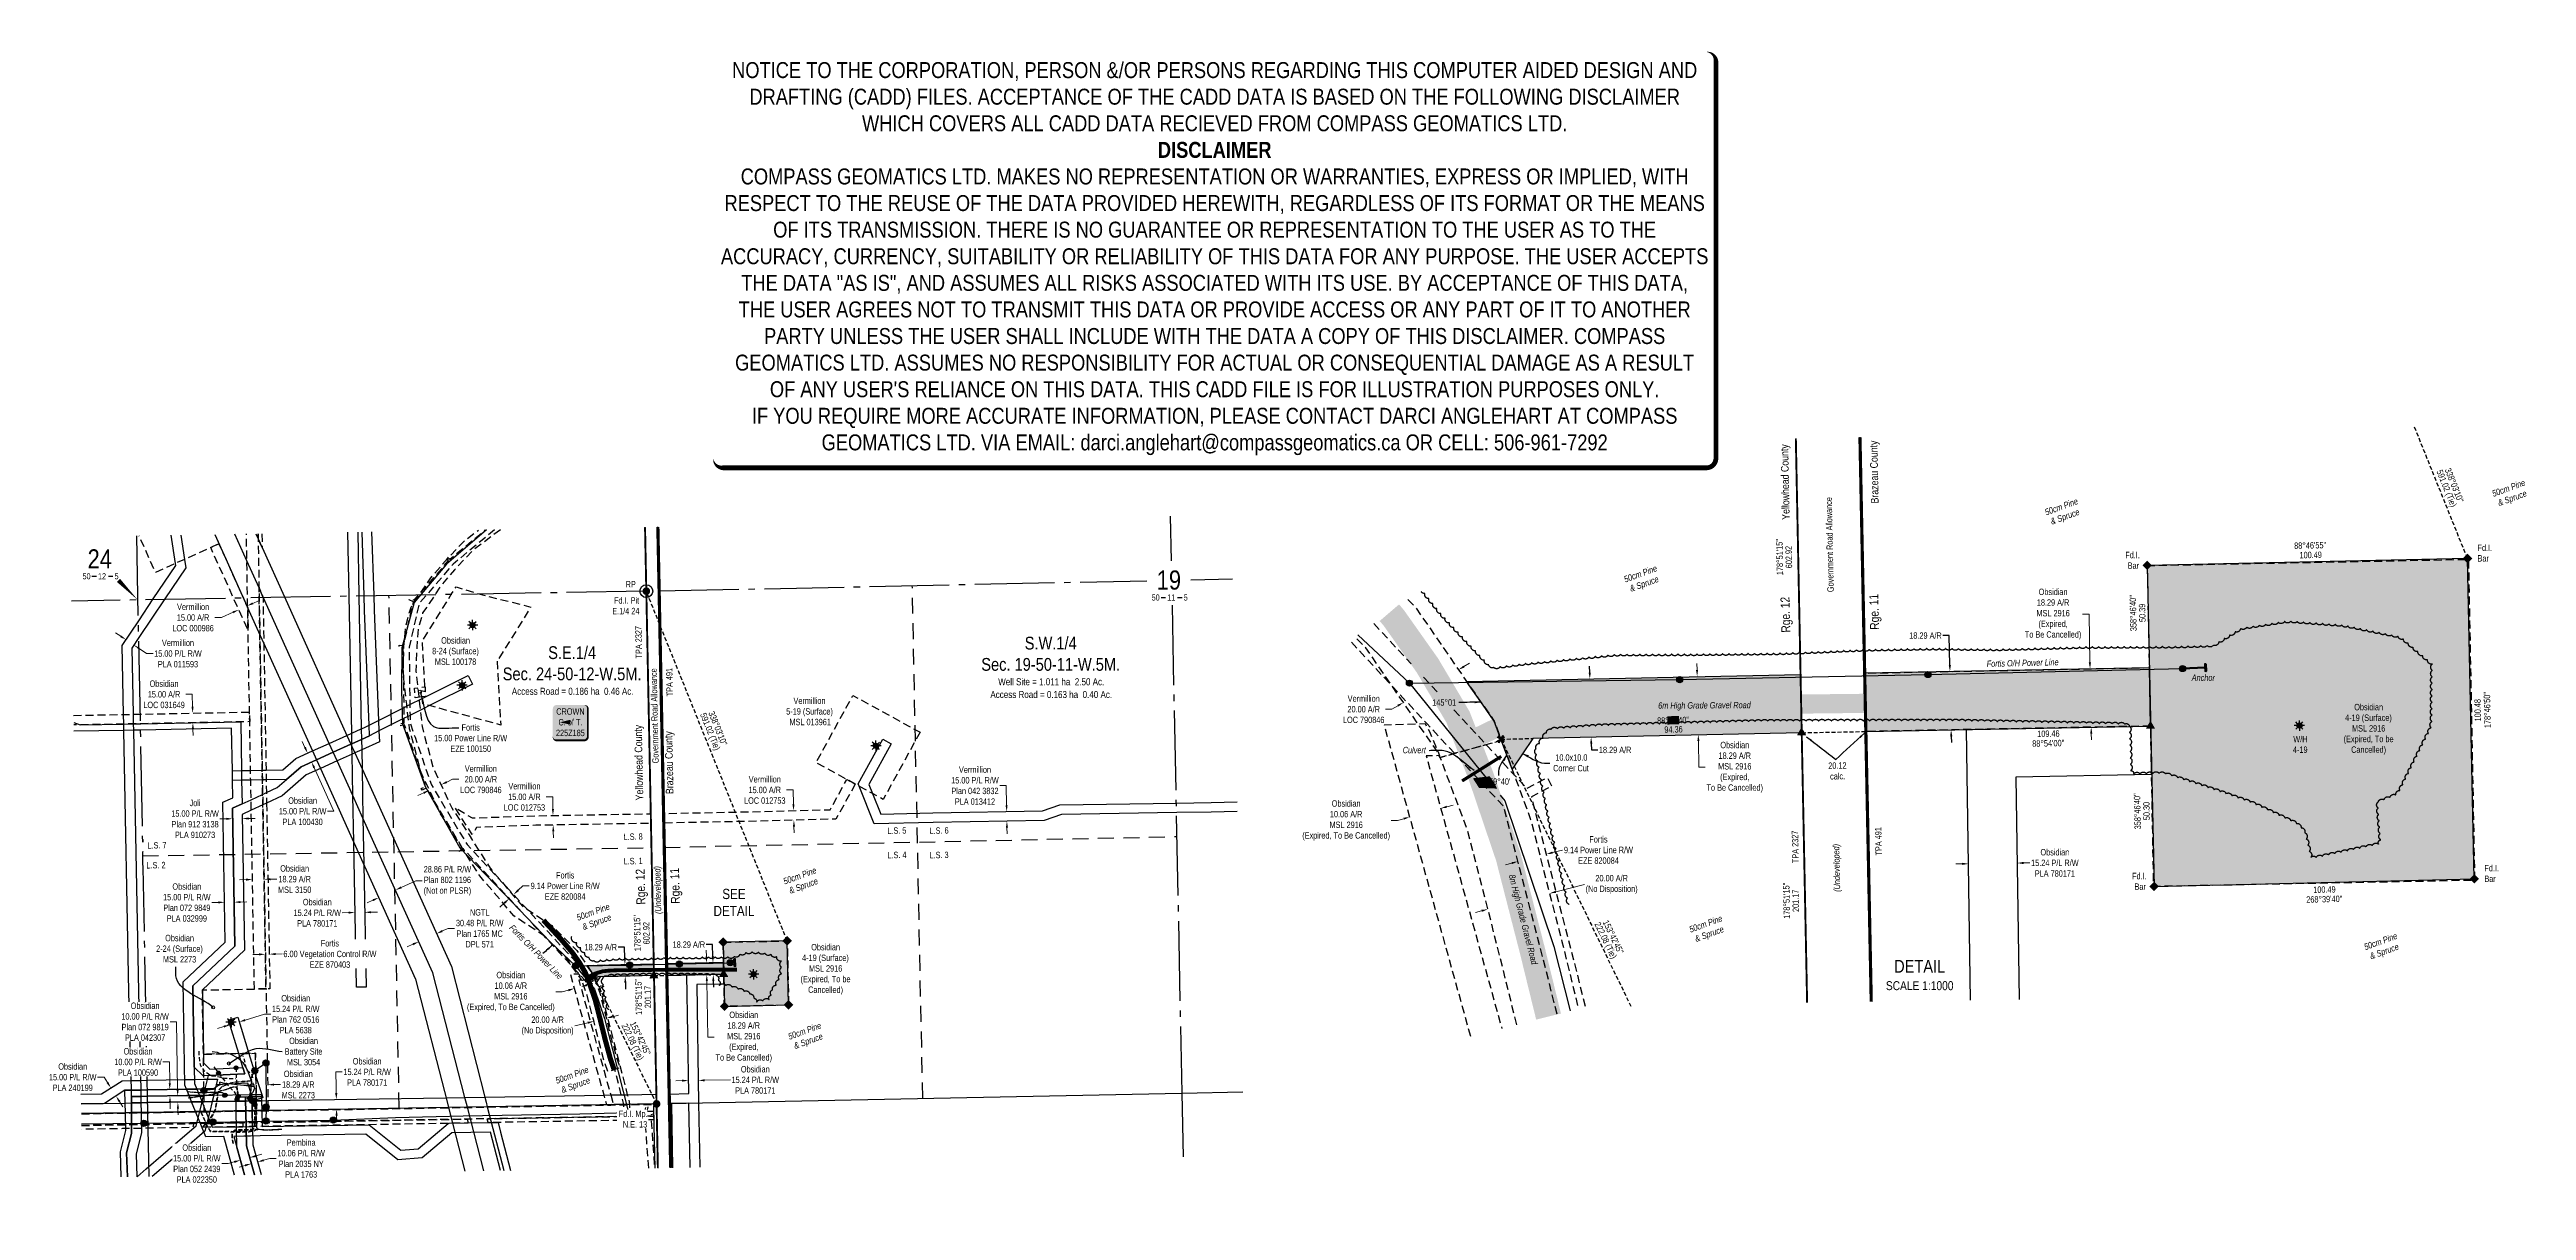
# Model space of a CAD drawing. Extents: x 591582 to 595465, y 5908977 to 5910796.
import ezdxf
from ezdxf.enums import TextEntityAlignment as Align

# ---------------------------------------------------------------- set-up
doc = ezdxf.new("R2010")
doc.units = 0
doc.header["$LTSCALE"] = 5
doc.header["$PDSIZE"] = 0.5
for name, pattern in [('0', [1, 1, 0]), ('BORDER2', [22.225, 6.35, -3.175, 6.35, -3.175, 0, -3.175]), ('CENTERLINEX3', [5, 2.5, -1, 0.5, -1]), ('foc-ACCESSROAD', [3.75, 2.5, -1.25]), ('foc-FLOWLINE', [3.75, 2.5, -1.25]), ('foc-LSD', [8, 5, -3]), ('foc-QUARTERLINE', [33, 25, -3, 2, -3]), ('foc-TIELINE', [1.875, 1.25, -0.625]), ('foc-TRAV', [1.875, 1.25, -0.625]), ('POWERLINE5', [7.8, 2.4, -0.6, 0.6, -0.6, 0.6, -0.6, 2.4]), ('UG_PIPE', [1.875, 1.25, -0.625])]:
    doc.linetypes.add(name, pattern=pattern)
doc.layers.get('Defpoints').update_dxf_attribs({"color": 9})
for name, color, linetype in [('10', 1, 'Continuous'), ('35', 37, 'Continuous'), ('9', 3, 'Continuous'), ('AS-CABLE', 224, 'foc-CABLE'), ('AS-PIPE-UG', 44, 'UG_PIPE'), ('AS-POWER', 104, 'foc-POWER'), ('AS-POWER-EXISTING', 72, 'POWERLINE5'), ('AS-POWER-EXISTING-ANC', 72, 'Continuous'), ('AS-POWER-EXISTING-PP', 72, 'Continuous'), ('AS-ROADS', 254, 'Continuous'), ('AS-SYMBOL', 7, 'Continuous'), ('C-AR', 13, 'foc-ACCESSROAD'), ('C-RW', 13, 'Continuous'), ('C-SYMBOL', 7, 'Continuous'), ('C-WS', 13, 'foc-ACCESSROAD'), ('C-WS-S', 8, 'Continuous'), ('CG-NOTES', 7, 'Continuous'), ('D-TXT', 6, 'Continuous'), ('DETAIL-T', 7, 'Continuous'), ('F-AR', 190, 'foc-ACCESSROAD'), ('F-EZE', 190, 'foc-FLOWLINE'), ('F-RW', 190, 'Continuous'), ('F-WS', 190, 'foc-ACCESSROAD'), ('F-WS-S', 8, 'Continuous'), ('L-33', 7, 'Continuous'), ('L-AREAREQUIRED', 7, 'Continuous'), ('L-AREAWORK', 5, 'Continuous'), ('L-BD', 7, 'Continuous'), ('L-MON', 1, 'Continuous'), ('L-ROAD-T', 7, 'Continuous'), ('L-SEC', 7, 'Continuous'), ('L-SECLBL', 7, 'Continuous'), ('L-SECQ', 8, 'foc-QUARTERLINE'), ('L-SECTION-LSD', 7, 'foc-LSD'), ('L-TIE', 7, 'foc-TIELINE'), ('P-PROPOSED', 10, 'Continuous'), ('P-PROPOSED-H', 21, 'Continuous'), ('P-TRAV', 4, 'foc-TRAV'), ('P-TXT', 4, 'Continuous'), ('T-BUSH', 110, '0'), ('T-BUSH-T', 110, 'Continuous')]:
    doc.layers.add(name, color=color, linetype=linetype)
doc.layers.add('AS-COUNTY', color=7, linetype='BORDER2', lineweight=60, true_color=0xcc33ff)
for name, color, linetype, lineweight in [('AS-GENERAL', 48, 'Continuous', 18), ('C-AR-T', 13, 'Continuous', 9), ('C-RW-T', 13, 'Continuous', 9), ('C-WS-T', 13, 'Continuous', 9), ('F-AR-T', 190, 'Continuous', 9), ('F-EZE-T', 190, 'Continuous', 9), ('F-RW-T', 190, 'Continuous', 9), ('F-WS-T', 190, 'Continuous', 9), ('T-TEXT', 48, 'Continuous', 18)]:
    doc.layers.add(name, color=color, linetype=linetype, lineweight=lineweight)
doc.layers.add('AS-PIPE-AG', color=7, linetype='Continuous', true_color=0x7d00fa)
doc.layers.add('AS-TRAPPER-T', color=7, linetype='Continuous', true_color=0xc26100)
doc.layers.add('AS-TRAPPER BOUNDARY', color=7, linetype='CENTERLINEX3', true_color=0xb85c00, transparency=0.6)
doc.layers.add('DISCLAIMER', color=7, linetype='Continuous', plot=False)
doc.styles.add('100L', font='ARIALN.TTF', dxfattribs={"height": 11})
doc.styles.add('175L', font='ARIALN.TTF', dxfattribs={"height": 20})
doc.styles.add('240', font='ARIALN.TTF', dxfattribs={"height": 30})
doc.styles.add('80', font='ARIALN.TTF', dxfattribs={"height": 10})
doc.styles.add('80CG', font='ARIALN.TTF', dxfattribs={"height": 10})
doc.styles.add('80L', font='ARIALN.TTF', dxfattribs={"height": 10})
doc.styles.add('80LS', font='ARIALNI.TTF', dxfattribs={"height": 10})
doc.styles.add('foc-LtypeFont', font='ARIALN.TTF', dxfattribs={"height": 7.35})
doc.styles.add('SIMPLEX', font='ARIALN.TTF')
doc.linetypes.add('foc-CABLE', pattern='A,2,-1,["C",foc-LtypeFont,S=0.2,R=0,X=-0.625,Y=-0.75],-1.24,8', length=12.24)
doc.linetypes.add('foc-POWER', pattern='A,6,-1,["P",foc-LtypeFont,S=0.2,R=0,X=-0.625,Y=-0.75],-1.24,4', length=12.24)
doc.dimstyles.new('Compass 5 000', dxfattribs={"dimscale": 5, "dimtxt": 9, "dimasz": 2, "dimexe": 0.2, "dimexo": 0.0625, "dimgap": 0.5, "dimtad": 0, "dimtih": 1, "dimtoh": 1, "dimzin": 0, "dimdsep": 46, "dimtxsty": '80CG', "dimcen": 0.1, "dimse1": 1, "dimse2": 1, "dimclrd": 256, "dimclrt": 256, "dimaunit": 1, "dimadec": 4, "dimazin": 0, "dimtfac": 0.06, "dimtofl": 0, "dimtmove": 0, "dimatfit": 1, "dimfxl": 0.2, "dimtolj": 1, "dimtzin": 0, "dimlwd": -1, "dimarcsym": 0})

msp = doc.modelspace()

# ---------------------------------------------------------------- texts
at = {"layer": 'AS-GENERAL', "char_height": 9.99553, "width": 145.77144, "attachment_point": 2, "style": '80LS'}
for s, insert, rotation in [('6m High Grade Gravel Road', (594176.059, 5909773.745), 0.314396), ('8m High Grade Gravel Road', (593896.826, 5909434.329), 284.405222)]:
    msp.add_mtext(s, dxfattribs=dict(at, insert=insert, rotation=rotation))
at = {"layer": 'AS-GENERAL', "insert": (593721.234, 5909703.565), "char_height": 10, "width": 36.82578, "attachment_point": 2, "style": '80LS'}
msp.add_mtext('Culvert', dxfattribs=at)
at = {"layer": 'AS-POWER', "char_height": 9.99847, "attachment_point": 1, "style": '100L'}
for insert, rotation in [((594618.44, 5909838.819), 1.344984), ((592308.691, 5909426.111), 314.340684)]:
    msp.add_mtext_dynamic_manual_height_columns('\\A1;{\\fArial Narrow|b0|i1|c0|p34;Fortis O/H Power Line}', width=112.48387, gutter_width=54.993, heights=[0], dxfattribs=dict(at, insert=insert, rotation=rotation))
at = {"layer": 'AS-TRAPPER-T', "style": '80L'}
for s, rotation, p in [('TPA 2327', 91.224445, (592510.74, 5909842.166)), ('TPA 491', 91.245939, (592559.025, 5909782.825)), ('TPA 2327', 91.224445, (594323.972, 5909521.432)), ('TPA 491', 91.245939, (594454.281, 5909533.351))]:
    msp.add_text(s, height=9.9942, rotation=rotation, dxfattribs=at).set_placement(p)
at = {"layer": 'C-SYMBOL', "color": 3, "char_height": 19.99106, "width": 215.8879, "attachment_point": 2, "style": '175L'}
for s, insert in [('S.W.1/4\\PSec. 19-50-11-W.5M.', (593151.231, 5909876.155)), ('S.E.1/4\\PSec. 24-50-12-W.5M.', (592400.987, 5909861.21))]:
    msp.add_mtext(s, dxfattribs=dict(at, insert=insert))
at = {"layer": 'C-WS-T', "char_height": 9.99553, "attachment_point": 1, "style": '175L'}
for s, width, insert in [('\\pi14.38872;Obsidian\\P\\pi0.27839;8-24 (Surface)\\P\\pi4.51251;MSL 100178', 72.59141, (592181.304, 5909875.375)), ('\\pi23.93425;Obsidian\\P\\pi9.66028;4-19 (Surface)\\P\\pi20.4399;MSL 2916\\P\\pi7.29094;(Expired, To be \\P\\pi19.09671;Cancelled)', 91.68246, (595170.746, 5909770.911)), ('\\A1;\\pi3.86137;W/H\\P\\pi3.29887;4-19', 28.86608, (595095.298, 5909720.833)), ('\\pi23.93425;Obsidian\\P\\pi9.66028;4-19 (Surface)\\P\\pi20.4399;MSL 2916\\P\\pi7.29094;(Expired, To be \\P\\pi19.09671;Cancelled)', 91.68246, (592751.844, 5909394.641)), ('\\pi7.49208;Obsidian\\P\\pi0.47271;Battery Site\\P\\pi4.00796;MSL 3054', 58.79813, (591949.893, 5909247.849))]:
    msp.add_mtext_dynamic_manual_height_columns(s, width=width, gutter_width=99.955, heights=[0], dxfattribs=dict(at, insert=insert))
at = {"layer": 'D-TXT', "color": 3, "char_height": 13.9937, "attachment_point": 1, "rotation": 91.472334, "style": '80L'}
for s, insert in [('Rge. 12', (594296.704, 5909882.404)), ('Rge. 11', (594435.883, 5909886.951)), ('Rge. 11', (592555.93, 5909457.515))]:
    msp.add_mtext_dynamic_manual_height_columns(s, width=73.72229, gutter_width=47.479, heights=[0], dxfattribs=dict(at, insert=insert))
at = {"layer": 'DETAIL-T', "color": 3, "attachment_point": 5, "style": '80CG'}
for s, insert, char_height, width in [('SEE\\PDETAIL', (592654.673, 5909459.722), 15.9929, 63.60776), ('DETAIL\\P{\\H0.7x;SCALE 1:1000}', (594513.459, 5909345.904), 19.99108, 223.75823)]:
    msp.add_mtext(s, dxfattribs=dict(at, insert=insert, char_height=char_height, width=width))
at = {"layer": 'F-EZE-T', "insert": (592183.984, 5909739.008), "char_height": 9.99553, "attachment_point": 1, "style": '175L'}
msp.add_mtext_dynamic_manual_height_columns('\\pi43.66622;Fortis\\P\\pi0.66362;15.00 Power Line R/W\\P\\pi26.18427;EZE 100150', width=114.55764, gutter_width=99.955, heights=[0], dxfattribs=at)
at = {"layer": 'F-WS-T', "insert": (592736.38, 5909780.836), "char_height": 9.99553, "attachment_point": 1, "style": '175L'}
msp.add_mtext_dynamic_manual_height_columns('\\pi11.59325;Vermillion\\P\\pi0.27839;5-19 (Surface)\\P\\pi5.31365;MSL 013961', width=72.59141, gutter_width=99.955, heights=[0], dxfattribs=at)
at = {"layer": 'L-33', "color": 200, "linetype": 'Continuous', "true_color": 0xcc33ff, "char_height": 11.99464, "attachment_point": 5, "rotation": 91.18219, "style": '240'}
for s, insert in [('Brazeau County', (594443.879, 5910134.296)), ('Yellowhead County', (594304.273, 5910118.644)), ('Yellowhead County', (592507.201, 5909678.891)), ('Brazeau County', (592554.725, 5909678.891))]:
    msp.add_mtext_dynamic_manual_height_columns(s, width=201.15699, gutter_width=44.98, heights=[0], dxfattribs=dict(at, insert=insert))
at = {"layer": 'L-AREAREQUIRED', "color": 5, "style": '100L'}
for s, p in [('Access Road = 0.186 ha  0.46 Ac.', (592401.826, 5909781.844)), ('Well Site = 1.011 ha  2.50 Ac.', (593152.07, 5909796.789))]:
    msp.add_text(s, height=10.9951, dxfattribs=at).set_placement(p, align=Align.BOTTOM_CENTER)
at = {"layer": 'L-AREAWORK', "color": 5, "style": '100L'}
msp.add_text('Access Road = 0.163 ha  0.40 Ac.', height=10.9951, dxfattribs=at).set_placement((593152.07, 5909776.798), align=Align.BOTTOM_CENTER)
at = {"layer": 'L-BD', "style": '80L'}
for s, height, rotation, p in [('591.02 (Tie)', 9.99554, 291.9478, (595338.387, 5910108.156)), ("338°03'10''", 9.99554, 291.9478, (595351.599, 5910113.48)), ('591.02 (Tie)', 9.99554, 291.9478, (592616.387, 5909727.076)), ("338°03'10''", 9.99554, 291.9478, (592629.598, 5909732.399)), ('94.36', 9.9955, 1.2225, (594127.554, 5909730.939))]:
    msp.add_text(s, height=height, rotation=rotation, dxfattribs=at).set_placement(p, align=Align.MIDDLE)
msp.add_text('145°01', height=9.9955, dxfattribs=at).set_placement((593749.388, 5909768.16))
for s, p in [("358°46'40''", (594860.306, 5909574.416)), ('50.30', (594874.288, 5909588.745))]:
    msp.add_text(s, height=10, rotation=91.2218, dxfattribs=at).set_placement(p)
at = {"layer": 'L-BD', "attachment_point": 1, "style": '80L'}
for s, insert, char_height, width, rotation, line_spacing_factor in [("\\pi0.66362;178°51'15''\\P\\pi11.13644;602.92", (594289.528, 5909971.938), 9.99554, 56.28227, 91.1463, 0.855), ("\\pi0.27851;88°46'55'' \\P\\pi8.3208;100.49", (595100.121, 5910023.772), 10, 49.93629, 1.2185, 0.9), ("\\pi0.27851;358°46'40''\\P\\pi14.30648;50.39", (594843.649, 5909884.518), 10, 56.30737, 91.2218, 0.855), ("\\pi11.50634;100.48 \\P\\pi0.66392;178°46'50''", (595383.77, 5909731.878), 10, 56.30737, 91.2192, 0.9), ("\\pi9.03498;109.46 \\P\\pi0.97904;88°54'00''", (594688.579, 5909728.702), 10, 51.33735, 1.1004, 0.90221), ("\\pi0.66362;178°51'15''\\P\\pi11.06144;201.17 ", (594300.305, 5909433.352), 9.99554, 56.28227, 91.1463, 0.855), ("\\pi11.50634;100.49 \\P\\pi0.2103;268°39'40''", (595118.835, 5909484.266), 10, 56.30737, 1.3395, 0.9), ("\\pi0.66362;178°51'15''\\P\\pi11.13644;602.92", (592498.719, 5909382.578), 9.99554, 56.28227, 91.1463, 0.855), ("\\pi3.09432;153°42'45'' \\P\\pi0.21021;222.08 (Tie)", (594023.869, 5909436.04), 9.99554, 61.14367, 295.945518, 0.77576)]:
    msp.add_mtext(s, dxfattribs=dict(at, insert=insert, char_height=char_height, width=width, rotation=rotation, line_spacing_factor=line_spacing_factor))
at = {"layer": 'L-BD', "insert": (594126.923, 5909750.236), "char_height": 9.9955, "width": 15.44422, "attachment_point": 2, "rotation": 1.2225, "style": '80L', "bg_fill": 1, "box_fill_scale": 1.15, "bg_fill_color": 21, "bg_fill_transparency": 0}
msp.add_mtext("88°46'40''", dxfattribs=at)
at = {"layer": 'L-BD', "color": 3, "insert": (593831.405, 5909654.338), "char_height": 9.99554, "width": 39.15484, "attachment_point": 1, "line_spacing_factor": 0.855, "style": '80L'}
msp.add_mtext("\\pi0.66362;{\\C256;159°40'}", dxfattribs=at)
at = {"layer": 'L-ROAD-T', "style": '80L'}
for p in [(594372.254, 5910020.459), (592530.165, 5909752.154)]:
    msp.add_text('Government Road Allowance', height=9.99553, rotation=91.182261, dxfattribs=at).set_placement(p, align=Align.MIDDLE_CENTER)
at = {"layer": 'P-TXT', "insert": (593935.255, 5909691.854), "char_height": 9.99554, "attachment_point": 1, "style": '80L'}
msp.add_mtext_dynamic_manual_height_columns('\\pi7.03186;10.0x10.0\\P\\pi3.59887;Corner Cut ', width=62.5755, gutter_width=49.978, heights=[0], dxfattribs=at)
at = {"layer": 'T-BUSH-T', "char_height": 9.9955, "width": 53.91634, "attachment_point": 2, "rotation": 20, "style": '80LS'}
for insert in [(595434.974, 5910113.868), (594733.882, 5910084.806), (594074.097, 5909979.62), (592756.163, 5909506.347), (592432.194, 5909449.543), (594176.335, 5909430.903), (595234.32, 5909403.454), (592763.792, 5909263.037), (592399, 5909193.981)]:
    msp.add_mtext('50cm Pine\\P& Spruce', dxfattribs=dict(at, insert=insert))
at = {"layer": 'T-TEXT', "style": '80LS'}
msp.add_text('(Undeveloped)', height=9.99553, rotation=91.182261, dxfattribs=at).set_placement((594383.103, 5909513.865), align=Align.MIDDLE_CENTER)
at = {"layer": 'T-TEXT', "insert": (594939.933, 5909816.99), "char_height": 9.99554, "attachment_point": 1, "style": '80L'}
msp.add_mtext_dynamic_manual_height_columns('{\\fArial Narrow|b0|i1|c0|p34;Anchor}', width=27.11861, gutter_width=49.978, heights=[0], dxfattribs=at)

# ---------------------------------------------------------------- blocks, each defined once
blk = doc.blocks.new('L-SECLBL')
at = {"layer": '9', "color": 7}
for p, q in [((-5.1, -27.8), (-12.3, -27.8)), ((20.7, -27.8), (13.5, -27.8))]:
    blk.add_line(p, q, dxfattribs=at)
at = {"layer": '10', "color": 2, "style": 'SIMPLEX'}
blk.add_attdef('SEC', text='', height=30, dxfattribs=at).set_placement((0, 0), align=Align.MIDDLE)
at = {"layer": '10', "color": 5, "style": '80L'}
blk.add_attdef('TWP', text='', height=9.5, dxfattribs=at).set_placement((-14.4, -27.4), align=Align.MIDDLE_RIGHT)
blk.add_attdef('RGE', text='', height=9.5, dxfattribs=at).set_placement((3.6, -27.4), align=Align.MIDDLE_CENTER)
blk.add_attdef('MER', text='', height=9.5, dxfattribs=at).set_placement((23.2, -27.4), align=Align.MIDDLE_LEFT)
blk = doc.blocks.new('POWERPOLE')
h = blk.add_hatch(color=255)
edge = h.paths.add_edge_path()
edge.add_arc((0, 0), 0.96, 0, 360)
at = {"linetype": 'Continuous'}
for p, q in [((0.68, -0.68), (-0.68, 0.68)), ((-0.68, -0.68), (0.68, 0.68))]:
    blk.add_line(p, q, dxfattribs=at)
blk.add_circle((0, 0), 0.96, dxfattribs=at)
blk = doc.blocks.new('RP')
at = {"layer": '35', "color": 3}
blk.add_circle((0, 0), 10, dxfattribs=at)
at = {"layer": '35', "color": 3, "style": '80'}
blk.add_attdef('RP_001', (-32.4, 5.8), '', height=10, dxfattribs=at)
blk = doc.blocks.new('*U414')
h = blk.add_hatch(color=59)
edge = h.paths.add_edge_path()
edge.add_line((-21.5, -28.5), (21.5, -28.5))
edge.add_arc((21.5, -22.5), 6, 270, 360)
edge.add_line((27.5, -22.5), (27.5, 21))
edge.add_arc((21.5, 21), 6, 0, 90)
edge.add_line((21.5, 27), (-21.5, 27))
edge.add_arc((-21.5, 21), 6, 90, 180)
edge.add_line((-27.5, 21), (-27.5, -22.5))
edge.add_arc((-21.5, -22.5), 6, 180, 270)
at = {"color": 1, "flags": 128}
blk.add_lwpolyline([(-21.5, -28.5, 3, 3, 0), (21.5, -28.5, 3, 3, 0.414214), (27.5, -22.5, 3, 3, 0), (27.5, 21, 3, 0, 0.414214), (21.5, 27, 0, 0, 0), (-21.5, 27, 0, 0, 0.414214), (-27.5, 21, 0, 0, 0), (-27.5, -22.5, 0, 3, 0.414214)], format="xyseb", close=True, dxfattribs=at)
blk.add_lwpolyline([(-16.6, -0.2, 0, 7.5, 0), (0, 0, 0, 0, 0)], format="xyseb", dxfattribs=at)
at = {"color": 1, "style": '80'}
blk.add_attdef('ENTER_TEXT_001', (-36, -5), '', height=10, dxfattribs=at)
blk = doc.blocks.new('*D415')
at = {"layer": 'C-AR-T', "transparency": 16777216}
for p, q in [((591805.6, 5909785.9), (591795.6, 5909785.9)), ((591806, 5909766.4), (591805.6, 5909785.9)), ((591806.6, 5909731.4), (591806.8, 5909721.4))]:
    blk.add_line(p, q, dxfattribs=at)
for points in [[(591807.6, 5909766.4), (591804.3, 5909766.4), (591806.1, 5909756.4)], [(591808.3, 5909731.4), (591804.9, 5909731.4), (591806.4, 5909741.4)]]:
    blk.add_solid(points, dxfattribs=at)
at = {"layer": 'Defpoints', "color": 0, "transparency": 16777216}
for p in [(591774.1, 5909755.8), (591806.1, 5909756.4), (591774.4, 5909740.8)]:
    blk.add_point(p, dxfattribs=at)
at = {"layer": 'C-AR-T', "transparency": 16777216, "insert": (591761.3, 5909785.9), "char_height": 10, "attachment_point": 5, "style": '80CG'}
blk.add_mtext('\\A1;Obsidian\\P15.00 A/R\\PLOC 031649', dxfattribs=at)
blk = doc.blocks.new('*D416')
at = {"layer": 'C-AR-T', "transparency": 16777216}
for p, q in [((591895.5, 5909173.6), (591885.5, 5909173.4)), ((591933.8, 5909174.3), (591943.8, 5909174.4))]:
    blk.add_line(p, q, dxfattribs=at)
for points in [[(591895.4, 5909175.3), (591895.5, 5909171.9), (591905.5, 5909173.8)], [(591933.7, 5909175.9), (591933.8, 5909172.6), (591923.8, 5909174.1)]]:
    blk.add_solid(points, dxfattribs=at)
at = {"layer": 'Defpoints', "color": 0, "transparency": 16777216}
for p in [(591904.8, 5909213.6), (591923.1, 5909214), (591923.8, 5909174.1)]:
    blk.add_point(p, dxfattribs=at)
at = {"layer": 'C-AR-T', "transparency": 16777216, "insert": (591971.7, 5909174.4), "char_height": 10, "attachment_point": 5, "style": '80CG'}
blk.add_mtext('\\A1;Obsidian\\P18.29 A/R\\PMSL 2273', dxfattribs=at)
blk = doc.blocks.new('*D417')
at = {"layer": 'C-AR-T', "transparency": 16777216}
for p, q in [((591889.8, 5909495.5), (591879.8, 5909495.3)), ((591928.1, 5909496.2), (591938.1, 5909496.3))]:
    blk.add_line(p, q, dxfattribs=at)
for points in [[(591889.8, 5909497.2), (591889.9, 5909493.8), (591899.8, 5909495.7)], [(591928.1, 5909497.8), (591928.2, 5909494.5), (591918.1, 5909496)]]:
    blk.add_solid(points, dxfattribs=at)
at = {"layer": 'Defpoints', "color": 0, "transparency": 16777216}
for p in [(591899.7, 5909502.6), (591918, 5909502.9), (591918.1, 5909496)]:
    blk.add_point(p, dxfattribs=at)
at = {"layer": 'C-AR-T', "transparency": 16777216, "insert": (591966, 5909496.3), "char_height": 10, "attachment_point": 5, "style": '80CG'}
blk.add_mtext('\\A1;Obsidian\\P18.29 A/R\\PMSL 3150', dxfattribs=at)
blk = doc.blocks.new('*D418')
at = {"layer": 'C-RW-T', "transparency": 16777216}
for p, q in [((592573.5, 5909180.5), (592563.5, 5909180.3)), ((592608.7, 5909181), (592649, 5909181.6))]:
    blk.add_line(p, q, dxfattribs=at)
for points in [[(592573.4, 5909182.1), (592573.5, 5909178.8), (592583.5, 5909180.6)], [(592608.7, 5909182.6), (592608.7, 5909179.3), (592598.7, 5909180.8)]]:
    blk.add_solid(points, dxfattribs=at)
at = {"layer": 'Defpoints', "color": 0, "transparency": 16777216}
for p in [(592582.9, 5909219.3), (592598.1, 5909219.5), (592598.7, 5909180.8)]:
    blk.add_point(p, dxfattribs=at)
at = {"layer": 'C-RW-T', "transparency": 16777216, "insert": (592688.1, 5909181.6), "char_height": 10, "attachment_point": 5, "style": '80CG'}
blk.add_mtext('\\A1;Obsidian\\P15.24 P/L R/W\\PPLA 780171', dxfattribs=at)
blk = doc.blocks.new('*D419')
at = {"layer": 'C-RW-T', "transparency": 16777216}
for p, q in [((591854.9, 5909265.1), (591845.3, 5909262.1)), ((591888.6, 5909275.4), (591918.6, 5909284.6)), ((591918.6, 5909284.6), (591928.6, 5909284.6))]:
    blk.add_line(p, q, dxfattribs=at)
for points in [[(591854.4, 5909266.7), (591855.4, 5909263.5), (591864.4, 5909268)], [(591888.1, 5909277), (591889, 5909273.8), (591879, 5909272.5)]]:
    blk.add_solid(points, dxfattribs=at)
at = {"layer": 'Defpoints', "color": 0, "transparency": 16777216}
for p in [(591867, 5909259.7), (591879, 5909272.5), (591881.5, 5909264.2)]:
    blk.add_point(p, dxfattribs=at)
at = {"layer": 'C-RW-T', "transparency": 16777216, "insert": (591967.7, 5909284.6), "char_height": 10, "attachment_point": 5, "style": '80CG'}
blk.add_mtext('\\A1;Obsidian\\P15.24 P/L R/W\\PPlan 762 0516\\PPLA 5638', dxfattribs=at)
blk = doc.blocks.new('*D420')
at = {"layer": 'C-RW-T', "transparency": 16777216}
for p, q in [((591905.1, 5909062.4), (591914.8, 5909065.1)), ((591861.7, 5909050.4), (591851.7, 5909050.4)), ((591871.4, 5909053.1), (591861.7, 5909050.4))]:
    blk.add_line(p, q, dxfattribs=at)
for points in [[(591904.7, 5909064.1), (591905.6, 5909060.8), (591895.5, 5909059.8)], [(591870.9, 5909054.7), (591871.8, 5909051.5), (591881, 5909055.8)]]:
    blk.add_solid(points, dxfattribs=at)
at = {"layer": 'Defpoints', "color": 0, "transparency": 16777216}
for p in [(591873.8, 5909081.9), (591888.3, 5909085.9), (591881, 5909055.8)]:
    blk.add_point(p, dxfattribs=at)
at = {"layer": 'C-RW-T', "transparency": 16777216, "insert": (591812.6, 5909050.4), "char_height": 10, "attachment_point": 5, "style": '80CG', "bg_fill": 3, "box_fill_scale": 1.1, "bg_fill_color": 256, "bg_fill_true_color": 13158600, "bg_fill_transparency": 0}
blk.add_mtext('\\A1;Obsidian\\P15.00 P/L R/W\\PPlan 052 2439\\PPLA 022350', dxfattribs=at)
blk = doc.blocks.new('*D421')
at = {"layer": 'C-RW-T', "transparency": 16777216}
for p, q in [((591846.1, 5909459.8), (591836.1, 5909459.6)), ((591881.1, 5909460.4), (591891.1, 5909460.5))]:
    blk.add_line(p, q, dxfattribs=at)
for points in [[(591846.1, 5909461.5), (591846.2, 5909458.1), (591856.1, 5909460)], [(591881.1, 5909462), (591881.1, 5909458.7), (591871.1, 5909460.2)]]:
    blk.add_solid(points, dxfattribs=at)
at = {"layer": 'Defpoints', "color": 0, "transparency": 16777216}
for p in [(591856.1, 5909460.6), (591856.1, 5909460), (591871.1, 5909460.8)]:
    blk.add_point(p, dxfattribs=at)
at = {"layer": 'C-RW-T', "transparency": 16777216, "insert": (591797, 5909459.6), "char_height": 10, "attachment_point": 5, "style": '80CG'}
blk.add_mtext('\\A1;Obsidian\\P15.00 P/L R/W\\PPlan 072 9849\\PPLA 032999', dxfattribs=at)
blk = doc.blocks.new('*D422')
at = {"layer": 'C-RW-T', "transparency": 16777216}
for p, q in [((591780.7, 5909272.8), (591770.7, 5909272.8)), ((591782.5, 5909166.7), (591780.7, 5909272.8)), ((591783, 5909136.7), (591783.2, 5909126.7))]:
    blk.add_line(p, q, dxfattribs=at)
for points in [[(591784.2, 5909166.7), (591780.8, 5909166.7), (591782.7, 5909156.7)], [(591784.7, 5909136.8), (591781.4, 5909136.7), (591782.9, 5909146.7)]]:
    blk.add_solid(points, dxfattribs=at)
at = {"layer": 'Defpoints', "color": 0, "transparency": 16777216}
for p in [(591780.2, 5909156.7), (591780.3, 5909146.7), (591782.7, 5909156.7)]:
    blk.add_point(p, dxfattribs=at)
at = {"layer": 'C-RW-T', "transparency": 16777216, "insert": (591731.6, 5909272.8), "char_height": 10, "attachment_point": 5, "style": '80CG', "bg_fill": 3, "box_fill_scale": 1.1, "bg_fill_color": 256, "bg_fill_true_color": 13158600, "bg_fill_transparency": 0}
blk.add_mtext('\\A1;Obsidian\\P10.00 P/L R/W\\PPlan 072 9819\\PPLA 042307', dxfattribs=at)
blk = doc.blocks.new('*D423')
at = {"layer": 'C-RW-T', "transparency": 16777216}
for p, q in [((591982.2, 5909702.7), (591978, 5909711.9)), ((591996.6, 5909670.8), (592000.8, 5909661.7)), ((592027.6, 5909602.6), (592000.8, 5909661.7)), ((592017.6, 5909602.6), (592027.6, 5909602.6))]:
    blk.add_line(p, q, dxfattribs=at)
for points in [[(591983.7, 5909703.4), (591980.6, 5909702.1), (591986.3, 5909693.6)], [(591998.2, 5909671.5), (591995.1, 5909670.2), (591992.5, 5909679.9)]]:
    blk.add_solid(points, dxfattribs=at)
at = {"layer": 'Defpoints', "color": 0, "transparency": 16777216}
for p in [(591983.1, 5909692.2), (591986.3, 5909693.6), (591989.3, 5909678.5)]:
    blk.add_point(p, dxfattribs=at)
at = {"layer": 'C-RW-T', "transparency": 16777216, "insert": (591978.5, 5909602.6), "char_height": 10, "attachment_point": 5, "style": '80CG'}
blk.add_mtext('\\A1;Obsidian\\P15.00 P/L R/W\\PPLA 100430', dxfattribs=at)
blk = doc.blocks.new('*D424')
at = {"layer": 'C-RW-T', "transparency": 16777216}
for p, q in [((591769.6, 5909209.7), (591759.6, 5909209.7)), ((591770.2, 5909176.5), (591769.6, 5909209.7)), ((591770.7, 5909146.5), (591770.9, 5909136.5))]:
    blk.add_line(p, q, dxfattribs=at)
for points in [[(591771.8, 5909176.6), (591768.5, 5909176.5), (591770.3, 5909166.5)], [(591772.3, 5909146.5), (591769, 5909146.5), (591770.5, 5909156.5)]]:
    blk.add_solid(points, dxfattribs=at)
at = {"layer": 'Defpoints', "color": 0, "transparency": 16777216}
for p in [(591770.3, 5909166.5), (591773.4, 5909166.6), (591773.6, 5909156.5)]:
    blk.add_point(p, dxfattribs=at)
at = {"layer": 'C-RW-T', "transparency": 16777216, "insert": (591720.5, 5909209.7), "char_height": 10, "attachment_point": 5, "style": '80CG', "bg_fill": 3, "box_fill_scale": 1.1, "bg_fill_color": 256, "bg_fill_true_color": 13158600, "bg_fill_transparency": 0}
blk.add_mtext('\\A1;Obsidian\\P10.00 P/L R/W\\PPLA 100590', dxfattribs=at)
blk = doc.blocks.new('*D425')
at = {"layer": 'C-RW-T', "transparency": 16777216}
for p, q in [((591667.2, 5909185.9), (591657.2, 5909185.9)), ((591672.6, 5909177.5), (591667.2, 5909185.9)), ((591691.3, 5909147.9), (591696.7, 5909139.5))]:
    blk.add_line(p, q, dxfattribs=at)
for points in [[(591674, 5909178.4), (591671.2, 5909176.6), (591677.9, 5909169)], [(591692.7, 5909148.8), (591689.9, 5909147), (591686, 5909156.4)]]:
    blk.add_solid(points, dxfattribs=at)
at = {"layer": 'Defpoints', "color": 0, "transparency": 16777216}
for p in [(591675.4, 5909167.4), (591677.9, 5909169), (591683.4, 5909154.8)]:
    blk.add_point(p, dxfattribs=at)
at = {"layer": 'C-RW-T', "transparency": 16777216, "insert": (591618.1, 5909185.9), "char_height": 10, "attachment_point": 5, "style": '80CG'}
blk.add_mtext('\\A1;Obsidian\\P15.00 P/L R/W\\PPLA 240199', dxfattribs=at)
blk = doc.blocks.new('*D426')
at = {"layer": 'C-RW-T', "transparency": 16777216}
for p, q in [((592040.6, 5909194.1), (592030.6, 5909194.1)), ((592030.6, 5909194.1), (592031, 5909170.9)), ((592031.2, 5909160.9), (592031, 5909170.9)), ((592031.8, 5909125.7), (592032, 5909115.7))]:
    blk.add_line(p, q, dxfattribs=at)
for points in [[(592032.9, 5909160.9), (592029.5, 5909160.9), (592031.4, 5909150.9)], [(592033.5, 5909125.7), (592030.1, 5909125.7), (592031.6, 5909135.7)]]:
    blk.add_solid(points, dxfattribs=at)
at = {"layer": 'Defpoints', "color": 0, "transparency": 16777216}
for p in [(592022.2, 5909150.7), (592022.4, 5909135.5), (592031.4, 5909150.9)]:
    blk.add_point(p, dxfattribs=at)
at = {"layer": 'C-RW-T', "transparency": 16777216, "insert": (592079.7, 5909194.1), "char_height": 10, "attachment_point": 5, "style": '80CG'}
blk.add_mtext('\\A1;Obsidian\\P15.24 P/L R/W\\PPLA 780171', dxfattribs=at)
blk = doc.blocks.new('*D427')
at = {"layer": 'C-RW-T', "transparency": 16777216}
for p, q in [((592050.6, 5909443.8), (592040.6, 5909443.6)), ((592085.8, 5909444.4), (592095.8, 5909444.6))]:
    blk.add_line(p, q, dxfattribs=at)
for points in [[(592050.5, 5909445.4), (592050.6, 5909442.1), (592060.6, 5909444)], [(592085.8, 5909446.1), (592085.8, 5909442.8), (592075.8, 5909444.2)]]:
    blk.add_solid(points, dxfattribs=at)
at = {"layer": 'Defpoints', "color": 0, "transparency": 16777216}
for p in [(592060.6, 5909444), (592061.6, 5909389.8), (592076.8, 5909390.1)]:
    blk.add_point(p, dxfattribs=at)
at = {"layer": 'C-RW-T', "transparency": 16777216, "insert": (592001.5, 5909443.6), "char_height": 10, "attachment_point": 5, "style": '80CG'}
blk.add_mtext('\\A1;Obsidian\\P15.24 P/L R/W\\PPLA 780171', dxfattribs=at)
blk = doc.blocks.new('*D428')
at = {"layer": 'Defpoints', "color": 0, "transparency": 16777216}
for p in [(592702.4, 5909602.5), (592748.2, 5909603.6), (592702.8, 5909587.5)]:
    blk.add_point(p, dxfattribs=at)
at = {"layer": 'F-AR-T', "transparency": 16777216}
for p, q in [((592747.3, 5909636), (592737.3, 5909636)), ((592747.9, 5909613.6), (592747.3, 5909636)), ((592748.8, 5909578.6), (592749.1, 5909568.7))]:
    blk.add_line(p, q, dxfattribs=at)
for points in [[(592749.6, 5909613.7), (592746.2, 5909613.6), (592748.2, 5909603.6)], [(592750.5, 5909578.7), (592747.1, 5909578.6), (592748.6, 5909588.6)]]:
    blk.add_solid(points, dxfattribs=at)
at = {"layer": 'F-AR-T', "transparency": 16777216, "insert": (592703, 5909636), "char_height": 10, "attachment_point": 5, "style": '80CG'}
blk.add_mtext('\\A1;Vermillion\\P15.00 A/R\\PLOC 012753', dxfattribs=at)
blk = doc.blocks.new('*D429')
at = {"layer": 'Defpoints', "color": 0, "transparency": 16777216}
for p in [(592371, 5909596.1), (592371.8, 5909596.1), (592372, 5909581.1)]:
    blk.add_point(p, dxfattribs=at)
at = {"layer": 'F-AR-T', "transparency": 16777216}
for p, q in [((592370.5, 5909625.2), (592360.5, 5909625.2)), ((592370.9, 5909606.1), (592370.5, 5909625.2)), ((592371.5, 5909571.1), (592371.6, 5909561.1))]:
    blk.add_line(p, q, dxfattribs=at)
for points in [[(592372.5, 5909606.1), (592369.2, 5909606.1), (592371, 5909596.1)], [(592373.1, 5909571.1), (592369.8, 5909571), (592371.3, 5909581.1)]]:
    blk.add_solid(points, dxfattribs=at)
at = {"layer": 'F-AR-T', "transparency": 16777216, "insert": (592326.2, 5909625.2), "char_height": 10, "attachment_point": 5, "style": '80CG'}
blk.add_mtext('\\A1;Vermillion\\P15.00 A/R\\PLOC 012753', dxfattribs=at)
blk = doc.blocks.new('*D430')
at = {"layer": 'Defpoints', "color": 0, "transparency": 16777216}
for p in [(591873.5, 5909929.6), (591878.5, 5909918.5), (591886.3, 5909935.4)]:
    blk.add_point(p, dxfattribs=at)
at = {"layer": 'F-AR-T', "transparency": 16777216}
for p, q in [((591869.4, 5909914.4), (591851.1, 5909906.2)), ((591900.4, 5909928.5), (591909.5, 5909932.6)), ((591851.1, 5909906.2), (591841.1, 5909906.2))]:
    blk.add_line(p, q, dxfattribs=at)
for points in [[(591868.7, 5909915.9), (591870.1, 5909912.9), (591878.5, 5909918.5)], [(591899.7, 5909930), (591901.1, 5909927), (591891.3, 5909924.4)]]:
    blk.add_solid(points, dxfattribs=at)
at = {"layer": 'F-AR-T', "transparency": 16777216, "insert": (591806.8, 5909906.2), "char_height": 10, "attachment_point": 5, "style": '80CG'}
blk.add_mtext('\\A1;Vermillion\\P15.00 A/R\\PLOC 000986', dxfattribs=at)
blk = doc.blocks.new('*D431')
at = {"layer": 'Defpoints', "color": 0, "transparency": 16777216}
for p in [(592195.5, 5909644.2), (592183.4, 5909623), (592201.5, 5909631.5)]:
    blk.add_point(p, dxfattribs=at)
at = {"layer": 'F-AR-T', "transparency": 16777216}
for p, q in [((592204.5, 5909648.4), (592213.6, 5909652.7)), ((592213.6, 5909652.7), (592223.6, 5909652.7)), ((592168.3, 5909631.4), (592159.3, 5909627.2))]:
    blk.add_line(p, q, dxfattribs=at)
for points in [[(592203.8, 5909649.9), (592205.2, 5909646.9), (592195.5, 5909644.2)], [(592167.6, 5909632.9), (592169, 5909629.9), (592177.4, 5909635.7)]]:
    blk.add_solid(points, dxfattribs=at)
at = {"layer": 'F-AR-T', "transparency": 16777216, "insert": (592257.9, 5909652.7), "char_height": 10, "attachment_point": 5, "style": '80CG'}
blk.add_mtext('\\A1;Vermillion\\P20.00 A/R\\PLOC 790846', dxfattribs=at)
blk = doc.blocks.new('*D432')
at = {"layer": 'Defpoints', "color": 0, "transparency": 16777216}
for p in [(592306.3, 5909461.8), (592309.1, 5909472), (592312.9, 5909467.9)]:
    blk.add_point(p, dxfattribs=at)
at = {"layer": 'F-EZE-T', "transparency": 16777216}
for p, q in [((592316.4, 5909478.8), (592323.8, 5909485.6)), ((592323.8, 5909485.6), (592333.8, 5909485.6)), ((592295.1, 5909459.1), (592287.8, 5909452.3))]:
    blk.add_line(p, q, dxfattribs=at)
for points in [[(592294, 5909460.3), (592296.3, 5909457.8), (592302.5, 5909465.9)], [(592315.3, 5909480.1), (592317.6, 5909477.6), (592309.1, 5909472)]]:
    blk.add_solid(points, dxfattribs=at)
at = {"layer": 'F-EZE-T', "transparency": 16777216, "insert": (592390.1, 5909485.6), "char_height": 10, "attachment_point": 5, "style": '80CG'}
blk.add_mtext('\\A1;Fortis\\P9.14 Power Line R/W\\PEZE 820084', dxfattribs=at)
blk = doc.blocks.new('*D433')
at = {"layer": 'Defpoints', "color": 0, "transparency": 16777216}
for p in [(591926.2, 5909378.7), (591920.5, 5909362.4), (591926.5, 5909362.5)]:
    blk.add_point(p, dxfattribs=at)
at = {"layer": 'F-EZE-T', "transparency": 16777216}
for p, q in [((591910.2, 5909378.4), (591900.2, 5909378.2)), ((591936.2, 5909378.8), (591946.2, 5909379))]:
    blk.add_line(p, q, dxfattribs=at)
for points in [[(591910.2, 5909380), (591910.2, 5909376.7), (591920.2, 5909378.5)], [(591936.2, 5909380.5), (591936.2, 5909377.2), (591926.2, 5909378.7)]]:
    blk.add_solid(points, dxfattribs=at)
at = {"layer": 'F-EZE-T', "transparency": 16777216, "insert": (592021.3, 5909379), "char_height": 10, "attachment_point": 5, "style": '80CG', "bg_fill": 3, "box_fill_scale": 1.1, "bg_fill_color": 256, "bg_fill_true_color": 13158600, "bg_fill_transparency": 0}
blk.add_mtext('\\A1;Fortis\\P6.00 Vegetation Control R/W\\PEZE 870403', dxfattribs=at)
blk = doc.blocks.new('*D434')
at = {"layer": 'Defpoints', "color": 0, "transparency": 16777216}
for p in [(593082.2, 5909602.1), (593086.4, 5909602.2), (593086.7, 5909587.2)]:
    blk.add_point(p, dxfattribs=at)
at = {"layer": 'F-RW-T', "transparency": 16777216}
for p, q in [((593081.5, 5909642.8), (593071.5, 5909642.8)), ((593082, 5909612.1), (593081.5, 5909642.8)), ((593082.6, 5909577.1), (593082.8, 5909567.1))]:
    blk.add_line(p, q, dxfattribs=at)
for points in [[(593083.7, 5909612.2), (593080.4, 5909612.1), (593082.2, 5909602.1)], [(593084.3, 5909577.2), (593081, 5909577.1), (593082.5, 5909587.1)]]:
    blk.add_solid(points, dxfattribs=at)
at = {"layer": 'F-RW-T', "transparency": 16777216, "insert": (593032.5, 5909642.8), "char_height": 10, "attachment_point": 5, "style": '80CG'}
blk.add_mtext('\\A1;Vermillion\\P15.00 P/L R/W\\PPlan 042 3832\\PPLA 013412', dxfattribs=at)
blk = doc.blocks.new('*D435')
at = {"layer": 'Defpoints', "color": 0, "transparency": 16777216}
for p in [(592188.4, 5909410.8), (592190, 5909407.3), (592162.3, 5909394.7)]:
    blk.add_point(p, dxfattribs=at)
at = {"layer": 'F-RW-T', "transparency": 16777216}
for p, q in [((592197.5, 5909415), (592206.6, 5909419.1)), ((592206.6, 5909419.1), (592216.6, 5909419.1)), ((592151.5, 5909394.2), (592142.4, 5909390.1))]:
    blk.add_line(p, q, dxfattribs=at)
for points in [[(592196.9, 5909416.5), (592198.2, 5909413.4), (592188.4, 5909410.8)], [(592150.9, 5909395.7), (592152.2, 5909392.7), (592160.7, 5909398.3)]]:
    blk.add_solid(points, dxfattribs=at)
at = {"layer": 'F-RW-T', "transparency": 16777216, "insert": (592256.1, 5909419.1), "char_height": 10, "attachment_point": 5, "style": '80CG'}
blk.add_mtext('\\A1;NGTL\\P30.48 P/L R/W\\PPlan 1765 MC\\PDPL 571', dxfattribs=at)
blk = doc.blocks.new('*D436')
at = {"layer": 'Defpoints', "color": 0, "transparency": 16777216}
for p in [(591899.7, 5909044.8), (591907.8, 5909053), (591909.3, 5909047.5)]:
    blk.add_point(p, dxfattribs=at)
at = {"layer": 'F-RW-T', "transparency": 16777216}
for p, q in [((591917.4, 5909055.7), (591927.1, 5909058.4)), ((591927.1, 5909058.4), (591937.1, 5909058.4)), ((591888.5, 5909047.7), (591878.8, 5909045))]:
    blk.add_line(p, q, dxfattribs=at)
for points in [[(591917, 5909057.3), (591917.9, 5909054.1), (591907.8, 5909053)], [(591888, 5909049.3), (591888.9, 5909046.1), (591898.1, 5909050.4)]]:
    blk.add_solid(points, dxfattribs=at)
at = {"layer": 'F-RW-T', "transparency": 16777216, "insert": (591976.2, 5909058.4), "char_height": 10, "attachment_point": 5, "style": '80CG'}
blk.add_mtext('\\A1;Pembina\\P10.06 P/L R/W\\PPlan 2035 NY\\PPLA 1763', dxfattribs=at)
blk = doc.blocks.new('*D437')
at = {"layer": 'Defpoints', "color": 0, "transparency": 16777216}
for p in [(591714.2, 5909890.3), (591726.7, 5909881.9), (591714.1, 5909863.1)]:
    blk.add_point(p, dxfattribs=at)
at = {"layer": 'F-RW-T', "transparency": 16777216}
for p, q in [((591693.3, 5909877), (591685, 5909882.5)), ((591722.4, 5909857.5), (591734, 5909849.8)), ((591734, 5909849.8), (591744, 5909849.8))]:
    blk.add_line(p, q, dxfattribs=at)
for points in [[(591694.2, 5909878.3), (591692.4, 5909875.6), (591701.6, 5909871.4)], [(591723.3, 5909858.9), (591721.5, 5909856.1), (591714.1, 5909863.1)]]:
    blk.add_solid(points, dxfattribs=at)
at = {"layer": 'F-RW-T', "transparency": 16777216, "insert": (591783.1, 5909849.8), "char_height": 10, "attachment_point": 5, "style": '80CG'}
blk.add_mtext('\\A1;Vermillion\\P15.00 P/L R/W\\PPLA 011593', dxfattribs=at)
blk = doc.blocks.new('*D438')
at = {"layer": 'Defpoints', "color": 0, "transparency": 16777216}
for p in [(591868.9, 5909590.9), (591869, 5909588.3), (591884, 5909588.6)]:
    blk.add_point(p, dxfattribs=at)
at = {"layer": 'F-RW-T', "transparency": 16777216}
for p, q in [((591858.9, 5909590.7), (591848.9, 5909590.6)), ((591893.9, 5909591.3), (591903.9, 5909591.5))]:
    blk.add_line(p, q, dxfattribs=at)
for points in [[(591858.9, 5909592.4), (591859, 5909589.1), (591868.9, 5909590.9)], [(591893.9, 5909593), (591894, 5909589.6), (591883.9, 5909591.1)]]:
    blk.add_solid(points, dxfattribs=at)
at = {"layer": 'F-RW-T', "transparency": 16777216, "insert": (591809.9, 5909590.6), "char_height": 10, "attachment_point": 5, "style": '80CG'}
blk.add_mtext('\\A1;Joli\\P15.00 P/L R/W\\PPlan 912 3138\\PPLA 910273', dxfattribs=at)
blk = doc.blocks.new('RISER')
h = blk.add_hatch(color=255)
h.dxf.hatch_style = 1
edge = h.paths.add_edge_path()
edge.add_arc((0, 0), 0.7, 0, 360)
blk.add_hatch(color=13).paths.add_polyline_path([(0.58, -0.15), (-0.58, -0.15, 0.774597)])
at = {"color": 13}
blk.add_line((-0.58, -0.15), (0.58, -0.15), dxfattribs=at)
blk.add_circle((0, 0), 0.6, dxfattribs=at)
blk = doc.blocks.new('GAS')
h = blk.add_hatch(color=255)
h.dxf.hatch_style = 1
edge = h.paths.add_edge_path()
edge.add_arc((0, 0), 0.9, 0, 360)
for p, q in [((-0.81, 0), (-1.62, 0)), ((-0.57, 0.57), (-1.14, 1.14)), ((0, 0.81), (0, 1.62)), ((0.57, 0.57), (1.14, 1.14)), ((1.62, 0), (0.81, 0)), ((-0.57, -0.57), (-1.14, -1.14)), ((0, -0.81), (0, -1.62)), ((1.14, -1.14), (0.57, -0.57))]:
    blk.add_line(p, q)
blk.add_circle((0, 0), 0.8)
blk = doc.blocks.new('fdia')
at = {"color": 255, "const_width": 1}
blk.add_lwpolyline([(-0.5, 0, 1), (0.5, 0, 1)], format="xyb", close=True, dxfattribs=at)
blk = doc.blocks.new('Fdiaa')
blk.add_blockref('fdia', (0, 0))
blk = doc.blocks.new('fdib')
at = {"color": 1, "const_width": 1.6}
blk.add_lwpolyline([(-0.4, 0, 1), (0.4, 0, 1)], format="xyb", close=True, dxfattribs=at)
at = {"color": 1}
blk.add_circle((0, 0), 0.8, dxfattribs=at)
blk = doc.blocks.new('Fdibb')
blk.add_blockref('fdib', (0, 0))
blk = doc.blocks.new('fdicc')
for name in ['Fdibb', 'Fdiaa']:
    blk.add_blockref(name, (0, 0))
blk = doc.blocks.new('FDI')
blk.add_blockref('fdicc', (0, 0))
blk = doc.blocks.new('TRIA')
blk.add_hatch(color=255).paths.add_polyline_path([(-0.04, 1.52), (-1.47, -0.87), (1.39, -0.87)])
blk = doc.blocks.new('TRIAA')
blk.add_blockref('TRIA', (0, 0))
blk = doc.blocks.new('TRIB')
at = {"color": 1}
blk.add_lwpolyline([(-1.12, -0.67), (-0.04, 1.13), (1.04, -0.67)], close=True, dxfattribs=at)
blk = doc.blocks.new('TRIBB')
blk.add_blockref('TRIB', (0, 0))
blk = doc.blocks.new('TRICC')
for name in ['TRIAA', 'TRIBB']:
    blk.add_blockref(name, (0, 0))
blk = doc.blocks.new('plspike')
blk.add_blockref('TRICC', (0, 0))
blk = doc.blocks.new('*U464')
h = blk.add_hatch(color=255)
h.dxf.hatch_style = 1
edge = h.paths.add_edge_path()
edge.add_arc((-1.45, -0.06), 0.2, 92.4868, 272.4868, ccw=False)
edge.add_line((-1.46, 0.14), (-0.21, 0.19))
edge.add_line((-0.21, 0.19), (-0.19, -0.21))
edge.add_line((-0.19, -0.21), (-1.44, -0.26))
h = blk.add_hatch(color=255)
h.dxf.hatch_style = 1
edge = h.paths.add_edge_path()
edge.add_arc((0.05, -1.1), 0.2, -177.5132, 2.4868, ccw=False)
edge.add_line((-0.15, -1.11), (-0.21, 0.19))
edge.add_line((-0.21, 0.19), (-0.25, 1.09))
edge.add_arc((-0.05, 1.1), 0.2, 2.4868, 182.4868, ccw=False)
edge.add_line((0.15, 1.11), (0.25, -1.09))
at = {"color": 255, "flags": 128}
blk.add_lwpolyline([(-1.44, -0.26, -1), (-1.46, 0.14), (-0.21, 0.19), (-0.19, -0.21)], format="xyb", close=True, dxfattribs=at)
at = {"color": 72, "const_width": 0.1, "flags": 128}
for points in [[(-1.45, -0.06), (0, 0)], [(0.05, -1.1), (-0.05, 1.1)]]:
    blk.add_lwpolyline(points, dxfattribs=at)
at = {"color": 255}
blk.add_lwpolyline([(0.25, -1.09, -1), (-0.15, -1.11), (-0.21, 0.19), (-0.25, 1.09, -1), (0.15, 1.11)], format="xyb", close=True, dxfattribs=at)
blk = doc.blocks.new('*D445')
at = {"layer": 'C-RW-T', "transparency": 16777216}
for p, q in [((594580.1, 5909520.2), (594570.1, 5909520)), ((594676.3, 5909521.6), (594686.3, 5909521.7))]:
    blk.add_line(p, q, dxfattribs=at)
for points in [[(594676.3, 5909523.3), (594676.3, 5909519.9), (594666.3, 5909521.5)], [(594580, 5909521.9), (594580.1, 5909518.5), (594590.1, 5909520.3)]]:
    blk.add_solid(points, dxfattribs=at)
at = {"layer": 'Defpoints', "color": 0, "transparency": 16777216}
for p in [(594666.3, 5909523.3), (594590, 5909522.2), (594666.3, 5909521.5)]:
    blk.add_point(p, dxfattribs=at)
at = {"layer": 'C-RW-T', "transparency": 16777216, "insert": (594725.4, 5909521.7), "char_height": 10, "attachment_point": 5, "style": '80CG'}
blk.add_mtext('\\A1;Obsidian\\P15.24 P/L R/W\\PPLA 780171', dxfattribs=at)
blk = doc.blocks.new('*D446')
at = {"layer": 'Defpoints', "color": 0, "transparency": 16777216}
for p in [(593928, 5909535.3), (593889, 5909503.6), (593933.2, 5909515)]:
    blk.add_point(p, dxfattribs=at)
at = {"layer": 'F-EZE-T', "transparency": 16777216}
for p, q in [((593937.7, 5909537.8), (593953.6, 5909541.9)), ((593874.1, 5909521.4), (593864.4, 5909518.9))]:
    blk.add_line(p, q, dxfattribs=at)
for points in [[(593873.6, 5909523), (593874.5, 5909519.8), (593883.7, 5909523.9)], [(593937.3, 5909539.4), (593938.1, 5909536.2), (593928, 5909535.3)]]:
    blk.add_solid(points, dxfattribs=at)
at = {"layer": 'F-EZE-T', "transparency": 16777216, "insert": (594009.9, 5909541.9), "char_height": 10, "attachment_point": 5, "style": '80CG'}
blk.add_mtext('\\A1;Fortis\\P9.14 Power Line R/W\\PEZE 820084', dxfattribs=at)
blk = doc.blocks.new('SMONA')
blk.add_hatch(color=255).paths.add_polyline_path([(0, -1.49), (1.49, 0), (0, 1.49), (-1.49, 0)])
blk = doc.blocks.new('SMONAA')
blk.add_blockref('SMONA', (0, 0))
blk = doc.blocks.new('SMONB')
at = {"color": 1}
blk.add_solid([(0, 1.2), (1.2, 0), (-1.2, 0), (0, -1.2)], dxfattribs=at)
blk = doc.blocks.new('SMONBB')
blk.add_blockref('SMONB', (0, 0))
blk = doc.blocks.new('SMONCC')
for name in ['SMONAA', 'SMONBB']:
    blk.add_blockref(name, (0, 0))
blk = doc.blocks.new('FDIBAR')
blk.add_blockref('SMONCC', (0, 0))
blk = doc.blocks.new('*D455')
at = {"layer": 'Defpoints', "color": 0, "transparency": 16777216}
for p in [(593789.2, 5909826.3), (593702.9, 5909775.1), (593704.1, 5909773.1)]:
    blk.add_point(p, dxfattribs=at)
at = {"layer": 'F-AR-T', "transparency": 16777216}
for p, q in [((593799, 5909829.4), (593807.6, 5909834.5)), ((593686.2, 5909762.5), (593676.2, 5909762.5)), ((593695.5, 5909768), (593686.2, 5909762.5))]:
    blk.add_line(p, q, dxfattribs=at)
for points in [[(593798.1, 5909830.8), (593799.8, 5909827.9), (593790.4, 5909824.3)], [(593694.7, 5909769.5), (593696.4, 5909766.6), (593704.1, 5909773.1)]]:
    blk.add_solid(points, dxfattribs=at)
at = {"layer": 'F-AR-T', "transparency": 16777216, "insert": (593641.9, 5909762.5), "char_height": 10, "attachment_point": 5, "style": '80CG'}
blk.add_mtext('\\A1;Vermillion\\P20.00 A/R\\PLOC 790846', dxfattribs=at)
blk = doc.blocks.new('*D458')
at = {"layer": 'Defpoints', "color": 0, "transparency": 16777216}
for p in [(592600.1, 5909364.7), (592600.4, 5909346.4), (592621.8, 5909365.1)]:
    blk.add_point(p, dxfattribs=at)
at = {"layer": 'P-TXT', "transparency": 16777216}
for p, q in [((592621.3, 5909393.6), (592611.3, 5909393.6)), ((592621.6, 5909375.1), (592621.3, 5909393.6)), ((592622.3, 5909336.8), (592622.5, 5909326.8))]:
    blk.add_line(p, q, dxfattribs=at)
for points in [[(592623.3, 5909375.2), (592619.9, 5909375.1), (592621.8, 5909365.1)], [(592624, 5909336.9), (592620.7, 5909336.8), (592622.2, 5909346.8)]]:
    blk.add_solid(points, dxfattribs=at)
at = {"layer": 'P-TXT', "transparency": 16777216, "insert": (592584, 5909393.6), "char_height": 10, "width": 134.618, "attachment_point": 5, "style": '80CG'}
blk.add_mtext('\\A1;18.29 A/R', dxfattribs=at)
blk = doc.blocks.new('*D459')
at = {"layer": 'Defpoints', "color": 0, "transparency": 16777216}
for p in [(592472.8, 5909362.1), (592473.2, 5909343.9), (592483.8, 5909362.4)]:
    blk.add_point(p, dxfattribs=at)
at = {"layer": 'P-TXT', "transparency": 16777216}
for p, q in [((592483.2, 5909389.6), (592473.2, 5909389.6)), ((592483.6, 5909372.4), (592483.2, 5909389.6)), ((592484.4, 5909334.1), (592484.6, 5909324.1))]:
    blk.add_line(p, q, dxfattribs=at)
for points in [[(592485.3, 5909372.4), (592481.9, 5909372.3), (592483.8, 5909362.4)], [(592486.1, 5909334.1), (592482.7, 5909334.1), (592484.2, 5909344.1)]]:
    blk.add_solid(points, dxfattribs=at)
at = {"layer": 'P-TXT', "transparency": 16777216, "insert": (592445.9, 5909389.6), "char_height": 10, "attachment_point": 5, "style": '80CG'}
blk.add_mtext('\\A1;18.29 A/R', dxfattribs=at)
blk = doc.blocks.new('*D460')
at = {"layer": 'Defpoints', "color": 0, "transparency": 16777216}
for p in [(594559.8, 5909821.6), (594561.5, 5909730.2), (594562.7, 5909730.2)]:
    blk.add_point(p, dxfattribs=at)
at = {"layer": 'P-TXT', "transparency": 16777216}
for p, q in [((594559.9, 5909877.9), (594549.9, 5909877.9)), ((594560.7, 5909831.6), (594559.9, 5909877.9)), ((594562.9, 5909720.2), (594563.1, 5909710.2))]:
    blk.add_line(p, q, dxfattribs=at)
for points in [[(594562.4, 5909831.7), (594559.1, 5909831.6), (594560.9, 5909821.6)], [(594564.6, 5909720.3), (594561.2, 5909720.2), (594562.7, 5909730.2)]]:
    blk.add_solid(points, dxfattribs=at)
at = {"layer": 'P-TXT', "transparency": 16777216, "insert": (594522.6, 5909877.9), "char_height": 10, "attachment_point": 5, "style": '80CG'}
blk.add_mtext('\\A1;18.29 A/R', dxfattribs=at)
blk = doc.blocks.new('*D461')
at = {"layer": 'Defpoints', "color": 0, "transparency": 16777216}
for p in [(594024.9, 5909810.7), (593998.4, 5909718.7), (594026.8, 5909719.3)]:
    blk.add_point(p, dxfattribs=at)
at = {"layer": 'P-TXT', "transparency": 16777216}
for p, q in [((593996.2, 5909820.1), (593996, 5909830.1)), ((593998.6, 5909708.7), (593998.8, 5909698.7)), ((593998.8, 5909698.7), (594008.8, 5909698.7))]:
    blk.add_line(p, q, dxfattribs=at)
for points in [[(593997.9, 5909820.1), (593994.5, 5909820), (593996.4, 5909810.1)], [(594000.3, 5909708.7), (593996.9, 5909708.7), (593998.4, 5909718.7)]]:
    blk.add_solid(points, dxfattribs=at)
at = {"layer": 'P-TXT', "transparency": 16777216, "insert": (594036.1, 5909698.7), "char_height": 10, "attachment_point": 5, "style": '80CG'}
blk.add_mtext('\\A1;18.29 A/R', dxfattribs=at)
blk = doc.blocks.new('*U465')
h = blk.add_hatch(color=255)
h.dxf.hatch_style = 1
edge = h.paths.add_edge_path()
edge.add_arc((-7.23, -0.31), 0.2, 92.4868, 272.4868, ccw=False)
edge.add_line((-7.24, -0.11), (-0.21, 0.19))
edge.add_line((-0.21, 0.19), (-0.19, -0.21))
edge.add_line((-0.19, -0.21), (-7.22, -0.51))
h = blk.add_hatch(color=255)
h.dxf.hatch_style = 1
edge = h.paths.add_edge_path()
edge.add_arc((0.05, -1.1), 0.2, -177.5132, 2.4868, ccw=False)
edge.add_line((-0.15, -1.11), (-0.21, 0.19))
edge.add_line((-0.21, 0.19), (-0.25, 1.09))
edge.add_arc((-0.05, 1.1), 0.2, 2.4868, 182.4868, ccw=False)
edge.add_line((0.15, 1.11), (0.25, -1.09))
at = {"color": 255, "flags": 128}
blk.add_lwpolyline([(-7.22, -0.51, -1), (-7.24, -0.11), (-0.21, 0.19), (-0.19, -0.21)], format="xyb", close=True, dxfattribs=at)
at = {"color": 72, "const_width": 0.1, "flags": 128}
for points in [[(-7.23, -0.31), (0, 0)], [(0.05, -1.1), (-0.05, 1.1)]]:
    blk.add_lwpolyline(points, dxfattribs=at)
at = {"color": 255}
blk.add_lwpolyline([(0.25, -1.09, -1), (-0.15, -1.11), (-0.21, 0.19), (-0.25, 1.09, -1), (0.15, 1.11)], format="xyb", close=True, dxfattribs=at)
blk = doc.blocks.new('*D467')
at = {"layer": 'C-AR-T', "transparency": 16777216}
for p, q in [((592424.1, 5909330.2), (592433.7, 5909332.9)), ((592385.5, 5909319.5), (592375.5, 5909319.5)), ((592395.1, 5909322.2), (592385.5, 5909319.5))]:
    blk.add_line(p, q, dxfattribs=at)
for points in [[(592423.6, 5909331.8), (592424.5, 5909328.6), (592414.5, 5909327.6)], [(592394.7, 5909323.8), (592395.6, 5909320.6), (592404.8, 5909324.9)]]:
    blk.add_solid(points, dxfattribs=at)
at = {"layer": 'Defpoints', "color": 0, "transparency": 16777216}
for p in [(592404.8, 5909324.9), (592411.9, 5909299), (592421.6, 5909301.6)]:
    blk.add_point(p, dxfattribs=at)
at = {"layer": 'C-AR-T', "transparency": 16777216, "insert": (592304.9, 5909319.5), "char_height": 10, "width": 395.964, "attachment_point": 5, "style": '80CG'}
blk.add_mtext('\\A1;Obsidian\\P10.06 A/R\\PMSL 2916\\P(Expired, To Be Cancelled)', dxfattribs=at)
blk = doc.blocks.new('*D468')
at = {"layer": 'C-AR-T', "transparency": 16777216}
for p, q in [((592611.4, 5909374.9), (592611.2, 5909384.9)), ((592612.2, 5909336.6), (592613.9, 5909248.7)), ((592613.9, 5909248.7), (592623.9, 5909248.7))]:
    blk.add_line(p, q, dxfattribs=at)
for points in [[(592613.1, 5909375), (592609.8, 5909374.9), (592611.6, 5909364.9)], [(592613.8, 5909336.7), (592610.5, 5909336.6), (592612, 5909346.6)]]:
    blk.add_solid(points, dxfattribs=at)
at = {"layer": 'Defpoints', "color": 0, "transparency": 16777216}
for p in [(592612, 5909346.6), (592630.4, 5909365.3), (592630.7, 5909347)]:
    blk.add_point(p, dxfattribs=at)
at = {"layer": 'C-AR-T', "transparency": 16777216, "insert": (592670.1, 5909248.7), "char_height": 10, "attachment_point": 5, "style": '80CG'}
blk.add_mtext('\\A1;Obsidian\\P18.29 A/R\\PMSL 2916\\P(Expired,\\PTo Be Cancelled)', dxfattribs=at)
blk = doc.blocks.new('*D469')
at = {"layer": 'C-AR-T', "transparency": 16777216}
for p, q in [((593772.4, 5909609.8), (593782, 5909612.4)), ((593695, 5909588.3), (593685, 5909588.3)), ((593704.6, 5909591), (593695, 5909588.3))]:
    blk.add_line(p, q, dxfattribs=at)
for points in [[(593771.9, 5909611.4), (593772.8, 5909608.2), (593762.7, 5909607.1)], [(593704.2, 5909592.6), (593705, 5909589.4), (593714.2, 5909593.6)]]:
    blk.add_solid(points, dxfattribs=at)
at = {"layer": 'Defpoints', "color": 0, "transparency": 16777216}
for p in [(593709.7, 5909609.9), (593758.2, 5909623.3), (593714.2, 5909593.6)]:
    blk.add_point(p, dxfattribs=at)
at = {"layer": 'C-AR-T', "transparency": 16777216, "insert": (593614.4, 5909588.3), "char_height": 10, "attachment_point": 5, "style": '80CG'}
blk.add_mtext('\\A1;Obsidian\\P10.06 A/R\\PMSL 2916\\P(Expired, To Be Cancelled)', dxfattribs=at)
blk = doc.blocks.new('*D470')
at = {"layer": 'C-AR-T', "transparency": 16777216}
for p, q in [((594778.9, 5909911.6), (594768.9, 5909911.6)), ((594780.3, 5909835.9), (594778.9, 5909911.6)), ((594782.5, 5909724.4), (594782.6, 5909714.4))]:
    blk.add_line(p, q, dxfattribs=at)
for points in [[(594782, 5909835.9), (594778.6, 5909835.9), (594780.5, 5909825.9)], [(594784.1, 5909724.5), (594780.8, 5909724.4), (594782.3, 5909734.4)]]:
    blk.add_solid(points, dxfattribs=at)
at = {"layer": 'Defpoints', "color": 0, "transparency": 16777216}
for p in [(594780.5, 5909825.9), (594786.7, 5909826), (594788.5, 5909734.6)]:
    blk.add_point(p, dxfattribs=at)
at = {"layer": 'C-AR-T', "transparency": 16777216, "insert": (594722.6, 5909911.6), "char_height": 10, "attachment_point": 5, "style": '80CG'}
blk.add_mtext('\\A1;Obsidian\\P18.29 A/R\\PMSL 2916\\P(Expired,\\PTo Be Cancelled)', dxfattribs=at)
blk = doc.blocks.new('*D471')
at = {"layer": 'Defpoints', "color": 0, "transparency": 16777216}
for p in [(592435.1, 5909273.5), (592437.8, 5909262.6), (592457.2, 5909267.4)]:
    blk.add_point(p, dxfattribs=at)
at = {"layer": 'F-AR-T', "transparency": 16777216}
for p, q in [((592425.4, 5909271.2), (592405, 5909266.2)), ((592464.2, 5909280.7), (592473.9, 5909283.1))]:
    blk.add_line(p, q, dxfattribs=at)
for points in [[(592425, 5909272.8), (592425.8, 5909269.5), (592435.1, 5909273.5)], [(592463.8, 5909282.3), (592464.6, 5909279.1), (592454.5, 5909278.3)]]:
    blk.add_solid(points, dxfattribs=at)
at = {"layer": 'F-AR-T', "transparency": 16777216, "insert": (592362.5, 5909266.2), "char_height": 10, "attachment_point": 5, "style": '80CG'}
blk.add_mtext('\\A1;20.00 A/R\\P(No Disposition)', dxfattribs=at)
blk = doc.blocks.new('*D472')
at = {"layer": 'Defpoints', "color": 0, "transparency": 16777216}
for p in [(592124.1, 5909479.2), (592136.1, 5909452.7), (592109.8, 5909440.8)]:
    blk.add_point(p, dxfattribs=at)
at = {"layer": 'F-RW-T', "transparency": 16777216}
for p, q in [((592133.2, 5909483.3), (592156, 5909493.6)), ((592156, 5909493.6), (592166, 5909493.6)), ((592088.7, 5909463.2), (592079.6, 5909459.1))]:
    blk.add_line(p, q, dxfattribs=at)
for points in [[(592132.5, 5909484.8), (592133.9, 5909481.8), (592124.1, 5909479.2)], [(592088, 5909464.7), (592089.4, 5909461.7), (592097.8, 5909467.3)]]:
    blk.add_solid(points, dxfattribs=at)
at = {"layer": 'F-RW-T', "transparency": 16777216, "insert": (592205.5, 5909493.6), "char_height": 10, "attachment_point": 5, "style": '80CG'}
blk.add_mtext('\\A1;28.86 P/L R/W\\PPlan 802 1196\\P(Not on PLSR)', dxfattribs=at)
blk = doc.blocks.new('*D473')
at = {"layer": 'Defpoints', "color": 0, "transparency": 16777216}
for p in [(593930.7, 5909483.8), (593834, 5909459), (593933.3, 5909473.9)]:
    blk.add_point(p, dxfattribs=at)
at = {"layer": 'F-AR-T', "transparency": 16777216}
for p, q in [((593943, 5909476.4), (593988, 5909488)), ((593826.8, 5909446.6), (593817.2, 5909444.1))]:
    blk.add_line(p, q, dxfattribs=at)
for points in [[(593826.4, 5909448.2), (593827.3, 5909445), (593836.5, 5909449.1)], [(593942.6, 5909478), (593943.4, 5909474.8), (593933.3, 5909473.9)]]:
    blk.add_solid(points, dxfattribs=at)
at = {"layer": 'F-AR-T', "transparency": 16777216, "insert": (594030.6, 5909488), "char_height": 10, "attachment_point": 5, "style": '80CG'}
blk.add_mtext('\\A1;20.00 A/R\\P(No Disposition)', dxfattribs=at)
blk = doc.blocks.new('TEMP')
h = blk.add_hatch(color=255)
h.dxf.hatch_style = 1
h.paths.add_polyline_path([(0, 0.25), (-0.67, 1.15), (-0.67, 0.67), (-1.15, 0.67), (-0.25, 0), (-1.15, -0.67), (-0.67, -0.67), (-0.67, -1.15), (0, -0.25), (0.67, -1.15), (0.67, -0.67), (1.15, -0.67), (0.25, 0), (1.15, 0.67), (0.67, 0.67), (0.67, 1.15)])
h.paths.add_polyline_path([(0.57, 0.85), (0.57, 0.57), (0.85, 0.57), (0.08, 0), (0.85, -0.57), (0.57, -0.57), (0.57, -0.85), (0, -0.08), (-0.57, -0.85), (-0.57, -0.57), (-0.85, -0.57), (-0.08, 0), (-0.85, 0.57), (-0.57, 0.57), (-0.57, 0.85), (0, 0.08)], flags=16)
h = blk.add_hatch(color=1)
h.dxf.hatch_style = 1
h.paths.add_polyline_path([(0, 0.08), (-0.57, 0.85), (-0.57, 0.57), (-0.85, 0.57), (-0.08, 0), (-0.85, -0.57), (-0.57, -0.57), (-0.57, -0.85), (0, -0.08), (0.57, -0.85), (0.57, -0.57), (0.85, -0.57), (0.08, 0), (0.85, 0.57), (0.57, 0.57), (0.57, 0.85)])
at = {"color": 1}
for p, q in [((-0.08, 0), (0.08, 0)), ((0, 0.08), (0, -0.08))]:
    blk.add_line(p, q, dxfattribs=at)
at = {"color": 255, "flags": 128}
blk.add_lwpolyline([(-0.25, 0), (-1.15, 0.67), (-0.67, 0.67), (-0.67, 1.15), (0, 0.25), (0.67, 1.15), (0.67, 0.67), (1.15, 0.67), (0.25, 0), (1.15, -0.67), (0.67, -0.67), (0.67, -1.15), (0, -0.25), (-0.67, -1.15), (-0.67, -0.67), (-1.15, -0.67)], close=True, dxfattribs=at)
at = {"color": 1, "flags": 128}
blk.add_lwpolyline([(-0.08, 0), (-0.85, 0.57), (-0.57, 0.57), (-0.57, 0.85), (0, 0.08), (0.57, 0.85), (0.57, 0.57), (0.85, 0.57), (0.08, 0), (0.85, -0.57), (0.57, -0.57), (0.57, -0.85), (0, -0.08), (-0.57, -0.85), (-0.57, -0.57), (-0.85, -0.57)], close=True, dxfattribs=at)
blk = doc.blocks.new('*D483')
at = {"layer": 'C-AR-T', "transparency": 16777216}
for p, q in [((594164.5, 5909824.1), (594164.3, 5909834.1)), ((594166.6, 5909712.6), (594167.4, 5909671.6)), ((594167.4, 5909671.6), (594177.4, 5909671.6))]:
    blk.add_line(p, q, dxfattribs=at)
for points in [[(594166.1, 5909824.1), (594162.8, 5909824), (594164.6, 5909814.1)], [(594168.3, 5909712.6), (594164.9, 5909712.6), (594166.4, 5909722.6)]]:
    blk.add_solid(points, dxfattribs=at)
at = {"layer": 'Defpoints', "color": 0, "transparency": 16777216}
for p in [(594114.8, 5909813.1), (594116.5, 5909721.7), (594166.4, 5909722.6)]:
    blk.add_point(p, dxfattribs=at)
at = {"layer": 'C-AR-T', "transparency": 16777216, "insert": (594223.6, 5909671.6), "char_height": 10, "attachment_point": 5, "style": '80CG'}
blk.add_mtext('\\A1;Obsidian\\P18.29 A/R\\PMSL 2916\\P(Expired,\\PTo Be Cancelled)', dxfattribs=at)
blk = doc.blocks.new('Disclaimer_Legal')
at = {"layer": 'DISCLAIMER', "color": 254, "flags": 128}
blk.add_lwpolyline([(-3613, -1105, 37.5, 37.5, 0), (4096, -1105, 37.5, 37.5, 0.414214), (4171, -1030, 37.5, 37.5, 0), (4171, 2079, 37.5, 0, 0.414214), (4096, 2154, 0, 0, 0), (-3613, 2154, 0, 0, 0.414214), (-3688, 2079, 0, 0, 0), (-3688, -1030, 0, 37.5, 0.414214)], format="xyseb", close=True, dxfattribs=at)
at = {"layer": 'DISCLAIMER', "color": 254, "insert": (242, 534), "char_height": 125, "width": 7717.57, "attachment_point": 5, "style": '80'}
blk.add_mtext('NOTICE TO THE CORPORATION, PERSON &/OR PERSONS REGARDING THIS COMPUTER AIDED DESIGN AND DRAFTING (CADD) FILES. ACCEPTANCE OF THE CADD DATA IS BASED ON THE FOLLOWING DISCLAIMER WHICH COVERS ALL CADD DATA RECIEVED FROM COMPASS GEOMATICS LTD.\\P{\\fArial Narrow|b1|i0|c0|p34;DISCLAIMER}\\PCOMPASS GEOMATICS LTD. MAKES NO REPRESENTATION OR WARRANTIES, EXPRESS OR IMPLIED, WITH RESPECT TO THE REUSE OF THE DATA PROVIDED HEREWITH, REGARDLESS OF ITS FORMAT OR THE MEANS OF ITS TRANSMISSION. THERE IS NO GUARANTEE OR REPRESENTATION TO THE USER AS TO THE ACCURACY, CURRENCY, SUITABILITY OR RELIABILITY OF THIS DATA FOR ANY PURPOSE. THE USER ACCEPTS THE DATA "AS IS", AND ASSUMES ALL RISKS ASSOCIATED WITH ITS USE. BY ACCEPTANCE OF THIS DATA, THE USER AGREES NOT TO TRANSMIT THIS DATA OR PROVIDE ACCESS OR ANY PART OF IT TO ANOTHER PARTY UNLESS THE USER SHALL INCLUDE WITH THE DATA A COPY OF THIS DISCLAIMER. COMPASS GEOMATICS LTD. ASSUMES NO RESPONSIBILITY FOR ACTUAL OR CONSEQUENTIAL DAMAGE AS A RESULT OF ANY USER\'S RELIANCE ON THIS DATA. THIS CADD FILE IS FOR ILLUSTRATION PURPOSES ONLY.\\PIF YOU REQUIRE MORE ACCURATE INFORMATION, PLEASE CONTACT DARCI ANGLEHART AT COMPASS GEOMATICS LTD. VIA EMAIL: darci.anglehart@compassgeomatics.ca OR CELL: 506-961-7292', dxfattribs=at)

# ---------------------------------------------------------------- dimensions: what is measured, and where the dimension line sits
at = {"layer": 'C-AR-T'}
for base, p1, p2, angle, text, picture, middle in [((594780.506, 5909825.906), (594788.474, 5909734.563), (594786.717, 5909826.025), 91.100348, 'Obsidian\\P18.29 A/R\\PMSL 2916\\P(Expired,\\PTo Be Cancelled)', '*D470', (594722.598, 5909911.608)), ((594166.408, 5909722.614), (594114.769, 5909813.12), (594116.527, 5909721.655), 271.10112, 'Obsidian\\P18.29 A/R\\PMSL 2916\\P(Expired,\\PTo Be Cancelled)', '*D483', (594223.65, 5909671.627)), ((591806.145, 5909756.398), (591774.354, 5909740.792), (591774.072, 5909755.796), 91.075194, 'Obsidian\\P15.00 A/R\\PLOC 031649', '*D415', (591761.277, 5909785.914)), ((593714.233, 5909593.636), (593758.215, 5909623.349), (593709.722, 5909609.892), 195.509059, 'Obsidian\\P10.06 A/R\\PMSL 2916\\P(Expired, To Be Cancelled)', '*D469', (593614.388, 5909588.288)), ((592611.985, 5909346.648), (592630.375, 5909365.3), (592630.727, 5909347.008), 271.101077, 'Obsidian\\P18.29 A/R\\PMSL 2916\\P(Expired,\\PTo Be Cancelled)', '*D468', (592670.13, 5909248.681)), ((591923.768, 5909174.095), (591904.777, 5909213.635), (591923.07, 5909213.955), 1.002357, 'Obsidian\\P18.29 A/R\\PMSL 2273', '*D416', (591971.677, 5909174.445))]:
    dim = msp.add_linear_dim(base=base, p1=p1, p2=p2, angle=angle, text=text, dimstyle='Compass 5 000', dxfattribs=at)
    dim.commit()
    dim.dimension.update_dxf_attribs({"geometry": picture, "text_midpoint": middle, "dimtype": 161})
dim = msp.add_aligned_dim(p1=(591899.72, 5909502.569), p2=(591918.014, 5909502.89), distance=-6.899, text='Obsidian\\P18.29 A/R\\PMSL 3150', dimstyle='Compass 5 000', dxfattribs=at)
dim.commit()
dim.dimension.update_dxf_attribs({"geometry": '*D417', "text_midpoint": (591966.034, 5909496.341)})
at = {"layer": 'C-RW-T'}
for base, p1, p2, angle, text, picture, middle in [((591986.298, 5909693.642), (591989.337, 5909678.508), (591983.126, 5909692.204), 114.394378, 'Obsidian\\P15.00 P/L R/W\\PPLA 100430', '*D423', (592025.463, 5909602.568)), ((592031.367, 5909150.894), (592022.415, 5909135.525), (592022.162, 5909150.741), 90.954362, 'Obsidian\\P15.24 P/L R/W\\PPLA 780171', '*D426', (592040.182, 5909194.085))]:
    dim = msp.add_linear_dim(base=base, p1=p1, p2=p2, angle=angle, text=text, dimstyle='Compass 5 000', override={"dimtmove": 1}, dxfattribs=at)
    dim.commit()
    dim.dimension.update_dxf_attribs({"geometry": picture, "text_midpoint": middle, "dimtype": 161})
for base, p1, p2, angle, text, picture, middle in [((594666.28, 5909521.454), (594590.026, 5909522.188), (594666.253, 5909523.306), 0.840295, 'Obsidian\\P15.24 P/L R/W\\PPLA 780171', '*D445', (594725.364, 5909521.748)), ((592060.572, 5909443.964), (592076.813, 5909390.089), (592061.569, 5909389.809), 181.05444, 'Obsidian\\P15.24 P/L R/W\\PPLA 780171', '*D427', (592001.49, 5909443.596)), ((591879.002, 5909272.474), (591866.976, 5909259.723), (591881.544, 5909264.201), 17.085906, 'Obsidian\\P15.24 P/L R/W\\PPlan 762 0516\\PPLA 5638', '*D419', (591967.695, 5909284.648)), ((592598.703, 5909180.831), (592582.89, 5909219.306), (592598.135, 5909219.529), 0.840295, 'Obsidian\\P15.24 P/L R/W\\PPLA 780171', '*D418', (592688.081, 5909181.569))]:
    dim = msp.add_linear_dim(base=base, p1=p1, p2=p2, angle=angle, text=text, dimstyle='Compass 5 000', dxfattribs=at)
    dim.commit()
    dim.dimension.update_dxf_attribs({"geometry": picture, "text_midpoint": middle, "dimtype": 161})
at = {"layer": 'F-AR-T'}
for base, p1, p2, angle, text, picture, middle in [((591878.481, 5909918.548), (591886.299, 5909935.442), (591873.462, 5909929.626), 204.37293, 'Vermillion\\P15.00 A/R\\PLOC 000986', '*D430', (591806.826, 5909906.156)), ((593704.134, 5909773.118), (593789.191, 5909826.263), (593702.944, 5909775.125), 210.664801, 'Vermillion\\P20.00 A/R\\PLOC 790846', '*D455', (593641.87, 5909762.467)), ((592195.481, 5909644.179), (592183.352, 5909622.951), (592201.46, 5909631.465), 25.183865, 'Vermillion\\P20.00 A/R\\PLOC 790846', '*D431', (592257.881, 5909652.69)), ((592371.039, 5909596.081), (592372.033, 5909581.089), (592371.772, 5909596.094), 90.996402, 'Vermillion\\P15.00 A/R\\PLOC 012753', '*D429', (592326.232, 5909625.162)), ((592748.167, 5909603.648), (592702.786, 5909587.469), (592702.4, 5909602.471), 91.473722, 'Vermillion\\P15.00 A/R\\PLOC 012753', '*D428', (592703.034, 5909635.971)), ((593933.297, 5909473.923), (593833.978, 5909458.992), (593930.747, 5909483.848), 14.405222, '20.00 A/R\\P(No Disposition)', '*D473', (594030.568, 5909487.979)), ((592435.089, 5909273.533), (592457.184, 5909267.367), (592437.768, 5909262.606), 193.77919, '20.00 A/R\\P(No Disposition)', '*D471', (592362.45, 5909266.153))]:
    dim = msp.add_linear_dim(base=base, p1=p1, p2=p2, angle=angle, text=text, dimstyle='Compass 5 000', dxfattribs=at)
    dim.commit()
    dim.dimension.update_dxf_attribs({"geometry": picture, "text_midpoint": middle, "dimtype": 161})
at = {"layer": 'F-EZE-T'}
dim = msp.add_linear_dim(base=(593927.996, 5909535.273), p1=(593888.961, 5909503.576), p2=(593933.223, 5909514.969), angle=14.434513, text='Fortis\\P9.14 Power Line R/W\\PEZE 820084', dimstyle='Compass 5 000', dxfattribs=at)
dim.commit()
dim.dimension.update_dxf_attribs({"geometry": '*D446', "text_midpoint": (594009.946, 5909541.865), "dimtype": 161})
dim = msp.add_aligned_dim(p1=(592306.283, 5909461.753), p2=(592312.921, 5909467.913), distance=5.615, text='Fortis\\P9.14 Power Line R/W\\PEZE 820084', dimstyle='Compass 5 000', dxfattribs=at)
dim.commit()
dim.dimension.update_dxf_attribs({"geometry": '*D432', "text_midpoint": (592390.102, 5909485.634)})
at = {"layer": 'F-RW-T'}
dim = msp.add_linear_dim(base=(591714.109, 5909863.059), p1=(591714.24, 5909890.251), p2=(591726.715, 5909881.908), angle=326.223939, text='Vermillion\\P15.00 P/L R/W\\PPLA 011593', dimstyle='Compass 5 000', dxfattribs=at)
dim.commit()
dim.dimension.update_dxf_attribs({"geometry": '*D437', "text_midpoint": (591783.07, 5909849.766), "dimtype": 161})
dim = msp.add_aligned_dim(p1=(592162.271, 5909394.724), p2=(592190.034, 5909407.269), distance=3.912, text='NGTL\\P30.48 P/L R/W\\PPlan 1765 MC\\PDPL 571', dimstyle='Compass 5 000', dxfattribs=at)
dim.commit()
dim.dimension.update_dxf_attribs({"geometry": '*D435', "text_midpoint": (592256.121, 5909419.069)})
at = {"layer": 'P-TXT', "color": 3}
for base, p1, p2, angle, picture, middle in [((594562.696, 5909730.231), (594559.759, 5909821.6), (594561.513, 5909730.208), 271.099815, '*D460', (594522.58, 5909877.903)), ((593998.372, 5909718.684), (594024.873, 5909810.68), (594026.824, 5909719.291), 271.222501, '*D461', (594036.081, 5909698.689))]:
    dim = msp.add_linear_dim(base=base, p1=p1, p2=p2, angle=angle, text='18.29 A/R', dimstyle='Compass 5 000', dxfattribs=at)
    dim.commit()
    dim.dimension.update_dxf_attribs({"geometry": picture, "text_midpoint": middle, "dimtype": 161})

# ---------------------------------------------------------------- hatches: boundary and pattern name
at = {"layer": 'AS-ROADS'}
h = msp.add_hatch(color=256, dxfattribs=at)
h.dxf.hatch_style = 1
h.paths.add_polyline_path([(593813.017, 5909654.328), (593839.41, 5909657.457), (593846.161, 5909648.071), (593851.18, 5909638.163), (593822.631, 5909639.318)])
at = {"layer": 'P-PROPOSED-H'}
h = msp.add_hatch(color=256, dxfattribs=at)
h.dxf.hatch_style = 1
h.paths.add_polyline_path([(594870.134, 5909988.015), (594880.864, 5909484.91), (595382.944, 5909496.65), (595372.259, 5909998.695)])
h = msp.add_hatch(color=256, dxfattribs=at)
h.dxf.hatch_style = 1
h.paths.add_polyline_path([(593803.185, 5909805.949), (594326.712, 5909817.121), (594328.539, 5909725.73), (593906.794, 5909716.73), (593874.562, 5909668.609), (593857.084, 5909715.669), (593846.635, 5909743.996), (593829.23, 5909768.799)])
h = msp.add_hatch(color=256, dxfattribs=at)
h.dxf.hatch_style = 1
h.paths.add_polyline_path([(594427.233, 5909819.056), (594429.062, 5909727.665), (594875.504, 5909736.236), (594873.555, 5909827.625)])
h = msp.add_hatch(color=256, dxfattribs=at)
h.dxf.hatch_style = 1
h.paths.add_polyline_path([(592637.664, 5909397.518), (592639.81, 5909296.897), (592740.226, 5909299.245), (592738.089, 5909399.654)])
h = msp.add_hatch(color=256, dxfattribs=at)
h.dxf.hatch_style = 1
h.paths.add_polyline_path([(592424.274, 5909361.105), (592528.98, 5909363.339), (592529.345, 5909345.061), (592444.996, 5909343.261), (592438.55, 5909333.637), (592435.054, 5909343.049), (592432.964, 5909348.714), (592429.483, 5909353.675)])
h = msp.add_hatch(color=256, dxfattribs=at)
h.dxf.hatch_style = 1
h.paths.add_polyline_path([(592549.084, 5909363.726), (592549.45, 5909345.448), (592638.738, 5909347.162), (592638.348, 5909365.44)])

# ---------------------------------------------------------------- linework, layer by layer
at = {"layer": 'AS-CABLE', "flags": 128}
for points in [[(591836.815, 5909225.896), (591844.424, 5909225.262), (591846.82, 5909223.89), (591847.426, 5909223.608), (591856.125, 5909223.135), (591858.279, 5909223.803), (591858.939, 5909223.913), (591864.876, 5909222.271), (591877.126, 5909216.111), (591884.517, 5909209.05), (591888.905, 5909202.325), (591891.525, 5909197.495), (591894.835, 5909189.201), (591896.642, 5909183.265), (591898.34, 5909179.612)], [(591848.17, 5909178.25), (591848.591, 5909173.624), (591846.72, 5909173.127), (591842.265, 5909170.063), (591838.112, 5909166.715), (591823.576, 5909165.183)], [(591848.226, 5909178.6), (591851.668, 5909177.4), (591856.493, 5909176.768), (591867.222, 5909175.637), (591875.809, 5909174.618), (591886.375, 5909173.249), (591894.729, 5909172.245), (591902.243, 5909171.372)], [(591898.558, 5909179.077), (591897.432, 5909174.027), (591897.121, 5909165.267), (591895.036, 5909157.791), (591894.213, 5909151.802)], [(591899.7, 5909177.426), (591902.183, 5909173.112), (591902.534, 5909172.551), (591902.272, 5909171.704), (591902.811, 5909168.471), (591902.029, 5909165.938), (591900.703, 5909162.067), (591897.447, 5909158.609), (591897.579, 5909151.915)], [(591903.526, 5909196.216), (591899.911, 5909189.77), (591898.472, 5909186.544), (591897.515, 5909183.877), (591898.028, 5909182.688), (591898.468, 5909182.009)]]:
    msp.add_lwpolyline(points, dxfattribs=at)
at = {"layer": 'AS-COUNTY', "const_width": 2.999, "flags": 128}
msp.add_lwpolyline([(594337.003, 5909302.806), (594319.314, 5910186.838)], dxfattribs=at)
at = {"layer": 'AS-GENERAL', "const_width": 4.998, "elevation": 4.998, "flags": 128}
msp.add_lwpolyline([(593796.124, 5909650.195), (593857.564, 5909688.62)], dxfattribs=at)
at = {"layer": 'AS-GENERAL', "elevation": 1, "flags": 128}
msp.add_lwpolyline([(592422.862, 5909329.954), (592435.15, 5909337.639)], dxfattribs=at)
at = {"layer": 'AS-PIPE-AG', "flags": 128}
msp.add_lwpolyline([(591839.265, 5909202.311), (591842.596, 5909197.811)], dxfattribs=at)
at = {"layer": 'AS-PIPE-UG', "flags": 128}
for points in [[(591815.796, 5909226.716), (591816.067, 5909217.58), (591816.787, 5909210.341), (591818.51, 5909204.222), (591823.468, 5909196.447), (591830.394, 5909191.675), (591834.875, 5909188.327), (591841.297, 5909187.642), (591847.833, 5909186.294), (591853.219, 5909184.936), (591856.246, 5909184.458), (591864.903, 5909183.868), (591873.293, 5909183.622)], [(591900.646, 5909185.124), (591899.39, 5909189.675), (591891.051, 5909196.416), (591890.88, 5909197.132), (591888.863, 5909206.315), (591885.528, 5909218.997)], [(591821.491, 5909107.706), (591826.576, 5909112.625), (591832.793, 5909119.523), (591839.674, 5909130.819), (591842.162, 5909137.973), (591844.098, 5909150.938), (591845.444, 5909161.444), (591846.322, 5909164.253), (591847.405, 5909166.313), (591852.526, 5909171.349), (591860.467, 5909174.828), (591864.817, 5909176.536), (591870.373, 5909177.713), (591877.218, 5909178.434), (591883.955, 5909178.994), (591892.194, 5909179.8), (591898.192, 5909180.43)], [(591898.273, 5909180.135), (591892.05, 5909179.589), (591883.88, 5909178.893), (591877.089, 5909178.247), (591870.228, 5909177.522), (591864.708, 5909176.274), (591860.427, 5909174.602), (591852.456, 5909171.15), (591847.66, 5909166.229), (591846.41, 5909163.956), (591845.695, 5909161.323), (591844.404, 5909150.821), (591842.447, 5909137.914), (591839.858, 5909130.451), (591832.971, 5909119.329), (591826.773, 5909112.452), (591821.691, 5909107.364)], [(591842.589, 5909197.771), (591846.129, 5909193.067)], [(591846.861, 5909192.138), (591849.329, 5909188.991), (591852.816, 5909184.347), (591854.851, 5909181.662), (591857.963, 5909177.694), (591864.15, 5909170.447), (591868.692, 5909165.488), (591872.648, 5909160.996), (591873.657, 5909153.198)], [(591874.197, 5909200.491), (591874.094, 5909192.378), (591874.413, 5909187.558), (591875.078, 5909176.087), (591875.915, 5909164.874), (591876.125, 5909158.876), (591876.292, 5909154.547), (591875.593, 5909150.82)], [(591877.444, 5909155.909), (591876.919, 5909161.691), (591875.586, 5909168.824), (591874.518, 5909169.899), (591872.642, 5909170.718), (591869.231, 5909170.07), (591864.058, 5909168.621), (591858.721, 5909166.378), (591850.513, 5909164.415), (591842.833, 5909160.527), (591832.727, 5909158.005), (591821.008, 5909156.044), (591815.321, 5909155.404), (591799.098, 5909153.003)], [(591799.234, 5909153.347), (591815.248, 5909155.719), (591820.986, 5909156.373), (591832.529, 5909158.307), (591842.764, 5909160.819), (591850.517, 5909164.649), (591858.771, 5909166.624), (591864.084, 5909168.814), (591869.261, 5909170.381), (591872.802, 5909171.003), (591874.75, 5909169.991), (591875.83, 5909168.803), (591877.085, 5909161.568), (591877.633, 5909155.958)], [(591856.098, 5909157.508), (591855.775, 5909158.966), (591855.43, 5909159.583), (591854.779, 5909160.012), (591853.724, 5909161.031), (591851.9, 5909161.836), (591849.078, 5909162.182), (591843.93, 5909162.12), (591833.073, 5909161.802), (591828.093, 5909161.722), (591813.62, 5909161.537), (591799.259, 5909162.866)], [(591799.263, 5909163.248), (591813.449, 5909161.886), (591828.119, 5909161.976), (591833.07, 5909162.241), (591843.988, 5909162.408), (591849.234, 5909162.411), (591852.071, 5909162.137), (591854.12, 5909161.162), (591855.988, 5909159.666), (591857.01, 5909158.518), (591857.262, 5909157.625)], [(591903.667, 5909142.776), (591903.353, 5909138.051), (591903.363, 5909128.797), (591903.294, 5909120.926), (591903.333, 5909115.298), (591903.282, 5909110.608), (591902.827, 5909107.824), (591901.825, 5909105.423), (591900.128, 5909104.302), (591894.492, 5909103.589), (591887.996, 5909103.434), (591878.283, 5909103.143), (591872.055, 5909102.665), (591871.057, 5909102.214), (591868.892, 5909098.981), (591867.745, 5909097.019), (591867.72, 5909089.98), (591869.278, 5909081.737)], [(591869.55, 5909081.717), (591868.002, 5909089.921), (591868.054, 5909096.968), (591869.048, 5909098.817), (591871.583, 5909102.138), (591872.425, 5909102.36), (591878.292, 5909102.894), (591887.983, 5909103.28), (591894.559, 5909103.424), (591900.15, 5909104.089), (591902.078, 5909105.368), (591903.08, 5909107.741), (591903.508, 5909110.613), (591903.527, 5909115.3), (591903.538, 5909121.031), (591903.539, 5909128.81), (591904.024, 5909138.333), (591904.003, 5909142.778)], [(591904.289, 5909142.752), (591904.311, 5909138.261), (591903.757, 5909128.798), (591903.77, 5909121.045), (591903.675, 5909115.265), (591903.687, 5909110.566), (591903.268, 5909107.617), (591902.276, 5909105.276), (591900.215, 5909103.865), (591894.619, 5909103.201), (591888.002, 5909103.02), (591884.426, 5909102.878), (591878.271, 5909102.643), (591872.972, 5909102.02), (591872.051, 5909101.969), (591871.326, 5909101.447), (591869.257, 5909098.71), (591868.267, 5909096.857), (591868.24, 5909089.915), (591869.797, 5909081.714)], [(591945.69, 5909104.156), (591931.193, 5909103.303), (591923.94, 5909103.03), (591917.4, 5909103.196), (591913.966, 5909103.51), (591909.495, 5909103.944), (591907.308, 5909105.567), (591906.633, 5909106.864), (591906.205, 5909108.409), (591905.764, 5909114.908), (591905.703, 5909118.008), (591905.67, 5909121.078), (591905.7, 5909128.072), (591905.694, 5909138.907), (591904.616, 5909142.721)], [(591904.934, 5909142.854), (591905.88, 5909138.932), (591905.963, 5909128.108), (591905.911, 5909121.148), (591905.905, 5909117.974), (591905.987, 5909114.901), (591906.404, 5909108.449), (591906.772, 5909106.989), (591907.465, 5909105.645), (591908.971, 5909104.527), (591909.687, 5909104.182), (591913.947, 5909103.74), (591917.457, 5909103.351), (591924.012, 5909103.189), (591931.204, 5909103.456), (591945.691, 5909104.324)], [(591818.843, 5909131.505), (591825.745, 5909116.742), (591826.966, 5909113.066), (591829.839, 5909107.824), (591833.122, 5909102.083), (591833.706, 5909100.913), (591843.276, 5909100.699), (591849.963, 5909100.66), (591861.766, 5909100.908), (591870.954, 5909099.482), (591878.417, 5909099.845), (591887.48, 5909100.17), (591894.866, 5909100.38), (591901.169, 5909101.325), (591902.574, 5909101.805), (591904.653, 5909103.045), (591905.709, 5909103.668), (591908.361, 5909103.959), (591909.666, 5909103.948)], [(591909.694, 5909104.176), (591905.657, 5909103.933), (591904.677, 5909103.691), (591904.173, 5909103.193), (591902.302, 5909102.139), (591901.166, 5909101.909), (591894.942, 5909101.305), (591887.513, 5909101.025), (591878.549, 5909100.756), (591870.655, 5909100.496), (591861.797, 5909101.137), (591849.993, 5909100.877), (591843.327, 5909100.918), (591833.897, 5909101.153), (591830.061, 5909107.971), (591827.089, 5909113.256), (591825.928, 5909116.824), (591819.064, 5909131.528)]]:
    msp.add_lwpolyline(points, dxfattribs=at)
at = {"layer": 'AS-POWER', "flags": 128}
for points in [[(593632.775, 5909878.962), (593713.574, 5909803.4), (593833.418, 5909655.646)], [(593713.574, 5909803.4), (594137.409, 5909808.91), (594526.404, 5909816.935), (594925.489, 5909826.305), (594961.639, 5909827.875)], [(593855.923, 5909627.9), (593863.161, 5909618.977), (593939.705, 5909390.894), (593965.75, 5909289.711)], [(592406.352, 5909360.595), (592491.119, 5909361.697), (592568.918, 5909363.302), (592648.735, 5909365.176), (592655.965, 5909365.49)], [(591903.584, 5909196.171), (591920.893, 5909208.223), (591921.211, 5909139.318), (591921.016, 5909117.179)], [(591631.957, 5909112.938), (591729.71, 5909113.587), (591837.985, 5909115.574), (591921.016, 5909117.179), (592026.588, 5909118.681), (592124.189, 5909122.885), (592230.084, 5909125.532), (592321.453, 5909126.973), (592413.039, 5909128.625), (592489.497, 5909130.774)]]:
    msp.add_lwpolyline(points, dxfattribs=at)
at = {"layer": 'AS-ROADS', "flags": 128}
for points, const_width in [([(593682.099, 5909913.825), (593689.189, 5909905.52), (593741.829, 5909831.045), (593789.729, 5909750.22), (593825.809, 5909657.555), (593868.669, 5909530.915), (593906.334, 5909384.275), (593931.675, 5909280.941)], 40), ([(594978.549, 5909772.145), (594729.949, 5909773.01), (594516.449, 5909772.78), (594329.239, 5909770.66), (594165.139, 5909768.67), (594039.394, 5909767.98), (593972.034, 5909764.49), (593927.039, 5909759.87), (593870.989, 5909743.405), (593805.664, 5909711.71)], 30), ([(592356.006, 5909431.874), (592382.888, 5909402.789), (592401.475, 5909381.019), (592412.003, 5909366.124), (592421.583, 5909349.959), (592428.799, 5909331.426), (592437.371, 5909306.098), (592444.904, 5909276.77), (592452.385, 5909246.265), (592460.943, 5909214.795), (592467.101, 5909197.003)], 7.996), ([(592659.347, 5909354.344), (592609.627, 5909354.517), (592566.927, 5909354.471), (592529.485, 5909354.047), (592496.665, 5909353.649), (592471.516, 5909353.511), (592458.044, 5909352.813), (592449.045, 5909351.889), (592437.835, 5909348.596), (592424.77, 5909342.257)], 6)]:
    msp.add_lwpolyline(points, dxfattribs=dict(at, const_width=const_width))
at = {"layer": 'AS-TRAPPER BOUNDARY', "const_width": 4.998, "flags": 128}
msp.add_lwpolyline([(594437.534, 5909304.281), (594419.834, 5910188.849)], dxfattribs=at)
at = {"layer": 'C-AR', "flags": 128}
for points in [[(591619.465, 5909752.895), (591697.735, 5909754.364), (591712.74, 5909754.645), (591724.342, 5909754.863), (591895.247, 5909758.071), (591895.51, 5909743.066), (591881.417, 5909742.801), (591724.634, 5909739.859), (591713.034, 5909739.641), (591698.029, 5909739.359), (591629.575, 5909738.075), (591619.758, 5909737.891)], [(593809.714, 5909249.552), (593674.083, 5909738.322), (593738.021, 5909740), (593745.189, 5909727.905), (593760.76, 5909689.909), (593739.927, 5909689.253), (593858.459, 5909262.097)]]:
    msp.add_lwpolyline(points, dxfattribs=at)
for points in [[(592461.488, 5909158.064), (592465.703, 5909142.876), (592455.298, 5909142.729), (592451.084, 5909157.917), (592398.454, 5909347.579), (592411.241, 5909347.915), (592412.675, 5909345.496), (592415.789, 5909337.897), (592411.623, 5909337.766), (592461.488, 5909158.064)], [(592529.345, 5909345.061), (592435.054, 5909343.049), (592432.964, 5909348.714), (592424.264, 5909361.12), (592528.94, 5909363.353), (592529.345, 5909345.061)]]:
    msp.add_lwpolyline(points, close=True, dxfattribs=at)
at = {"layer": 'C-RW', "flags": 128}
for points in [[(592064.848, 5910040.118), (592066.677, 5909940.731), (592070.524, 5909731.777), (592070.826, 5909715.366), (592071.126, 5909699.043), (592071.675, 5909669.206), (592073.096, 5909592.071), (592074.439, 5909519.101), (592077.974, 5909327.052), (592062.729, 5909326.772), (592058.542, 5909554.271), (592057.198, 5909627.254), (592056.003, 5909692.199), (592055.778, 5909704.391), (592055.702, 5909708.522), (592055.4, 5909724.927), (592051.432, 5909940.474), (592049.603, 5910039.861)], [(594593.189, 5909306.564), (594586.967, 5909730.697), (594875.504, 5909736.236), (594877.128, 5909660.087), (594664.307, 5909656.001), (594669.415, 5909307.682)], [(592585.934, 5909044.608), (592583.978, 5909145.082), (592556.521, 5909144.507), (592553.472, 5909144.444), (592553.163, 5909159.449), (592583.758, 5909160.091), (592581.031, 5909346.054), (592638.738, 5909347.162), (592639.063, 5909331.932), (592596.499, 5909331.115), (592599.222, 5909145.402), (592601.179, 5909044.928)], [(591718.95, 5909029.947), (591733.265, 5909042.252), (591786.546, 5909088.008), (591811.765, 5909109.666), (591817.182, 5909132.106), (591820.792, 5909147.332), (591823.36, 5909157.398), (591823.906, 5909159.67), (591825.778, 5909167.48), (591830.838, 5909188.599), (591888.04, 5909191.293), (591885.005, 5909201.152), (591878.295, 5909222.907), (591862.162, 5909275.383), (591876.728, 5909279.871), (591894.152, 5909223.182), (591904.221, 5909190.507), (591905.239, 5909187.198), (591907.172, 5909180.915), (591916.213, 5909153.878), (591914.053, 5909153.185), (591905.882, 5909150.44), (591904.928, 5909150.119), (591901.763, 5909149.056), (591899.618, 5909155.472), (591898.497, 5909158.671), (591892.666, 5909176.267), (591842.965, 5909173.928), (591841.48, 5909167.743), (591839.071, 5909157.682), (591836.631, 5909147.63), (591832.918, 5909132.367), (591825.43, 5909101.324), (591796.461, 5909076.446), (591742.777, 5909030.343)], [(591631.053, 5909159.245), (591663.388, 5909159.808), (591695.56, 5909180.227), (591709.673, 5909180.493), (591724.317, 5909180.769), (591735.541, 5909180.98), (591793.69, 5909182.075), (591808.642, 5909182.357), (591823.538, 5909182.638), (591829.436, 5909182.749), (591845.206, 5909183.046), (591842.965, 5909173.928), (591841.477, 5909167.746), (591825.778, 5909167.479), (591823.782, 5909167.445), (591812.471, 5909167.25), (591796.764, 5909166.98), (591796.401, 5909166.973), (591735.835, 5909165.931), (591724.647, 5909165.739), (591710.042, 5909165.487), (591700.045, 5909165.315), (591667.676, 5909144.767), (591631.348, 5909144.167)], [(591631.348, 5909144.167), (591700.474, 5909145.307), (591710.489, 5909145.468), (591725.088, 5909145.717), (591736.223, 5909146.015), (591804.536, 5909147.084), (591820.792, 5909147.332), (591824.103, 5909147.403), (591836.631, 5909147.63), (591874.13, 5909148.265), (591889.123, 5909148.52), (591899.185, 5909148.692), (591905.911, 5909148.8), (591914.129, 5909148.948), (591924.205, 5909149.109), (592203.111, 5909153.755), (592232.835, 5909154.246), (592264.15, 5909154.773), (592451.808, 5909157.907), (592462.212, 5909158.081), (592478.05, 5909158.343), (592487.453, 5909158.5), (592533.053, 5909159.266), (592533.368, 5909144.022), (592491.358, 5909143.32), (592481.954, 5909143.163), (592466.466, 5909142.904), (592456.061, 5909142.73), (592268.051, 5909139.595), (592236.74, 5909139.074), (592207.017, 5909138.579), (591924.471, 5909133.885), (591914.482, 5909133.719), (591906.177, 5909133.581), (591899.511, 5909133.471), (591889.458, 5909133.304), (591874.418, 5909133.055), (591832.918, 5909132.367), (591826.735, 5909132.265), (591824.347, 5909132.225), (591817.182, 5909132.106), (591810.581, 5909131.998), (591736.52, 5909130.772), (591725.42, 5909130.585), (591710.435, 5909130.334), (591700.798, 5909130.173), (591631.643, 5909129.017)], [(591694.089, 5909029.533), (591692.884, 5909069.028), (591701.396, 5909102.237), (591700.798, 5909130.173), (591700.474, 5909145.307), (591700.045, 5909165.315), (591710.042, 5909165.487), (591724.647, 5909165.739), (591735.834, 5909165.932), (591796.401, 5909166.975), (591796.764, 5909166.981), (591812.471, 5909167.251), (591823.782, 5909167.446), (591825.778, 5909167.48), (591841.48, 5909167.743), (591839.071, 5909157.682), (591823.943, 5909157.408), (591823.36, 5909157.398), (591816.585, 5909157.28), (591800.51, 5909157.012), (591796.936, 5909156.95), (591736.03, 5909155.906), (591724.868, 5909155.716), (591710.283, 5909155.467), (591710.489, 5909145.468), (591710.435, 5909130.334), (591710.311, 5909097.598), (591702.597, 5909067.441), (591703.766, 5909029.694)], [(591887.379, 5909032.747), (591875.376, 5909076.07), (591874.418, 5909133.055), (591874.13, 5909148.265), (591874.05, 5909155.056), (591889.076, 5909155.294), (591889.123, 5909148.52), (591889.458, 5909133.304), (591890.415, 5909078.122), (591902.911, 5909033.006)], [(592555.517, 5909043.969), (592553.472, 5909144.444), (592556.521, 5909144.507), (592558.565, 5909044.033)], [(592288.835, 5909039.423), (592273.246, 5909099.727), (592241.956, 5909099.127), (592212.254, 5909098.657), (592165.817, 5909059.25), (592127.558, 5909056.158), (592077.524, 5909096.394), (591912.043, 5909093.777), (591896.582, 5909093.528), (591886.184, 5909093.398), (591870.66, 5909093.091), (591887.379, 5909032.747)]]:
    msp.add_lwpolyline(points, dxfattribs=at)
for points in [[(591976.004, 5909672.494), (591953.224, 5909652.638), (591921.409, 5909652.061), (591915.405, 5909651.953), (591897.111, 5909651.621), (591882.934, 5909651.364), (591868.576, 5909651.104), (591868.326, 5909666.108), (591882.685, 5909666.368), (591896.848, 5909666.625), (591915.142, 5909666.957), (591921.148, 5909667.066), (591947.555, 5909667.544), (591967.793, 5909685.248), (591994.014, 5909697.139), (592020.28, 5909708.988), (592048.013, 5909721.581), (592055.4, 5909724.927), (592070.524, 5909731.777), (592074.424, 5909733.543), (592082.74, 5909737.699), (592097.467, 5909745.069), (592137.569, 5909765.099), (592146.68, 5909769.712), (592165.847, 5909779.227), (592237.935, 5909815.249), (592244.643, 5909801.825), (592177.342, 5909768.195), (592167.662, 5909763.357), (592148.611, 5909753.838), (592146.866, 5909752.966), (592137.786, 5909748.429), (592104.2, 5909731.647), (592098.108, 5909728.545), (592083.398, 5909721.056), (592070.826, 5909715.366), (592055.702, 5909708.522), (592054.216, 5909707.85), (592026.458, 5909695.288), (592000.183, 5909683.412), (591976.004, 5909672.494)], [(591914.053, 5909153.185), (591914.129, 5909148.948), (591905.911, 5909148.8), (591899.185, 5909148.692), (591889.123, 5909148.52), (591874.13, 5909148.265), (591836.631, 5909147.63), (591824.103, 5909147.403), (591820.792, 5909147.332), (591804.536, 5909147.084), (591736.223, 5909146.015), (591725.088, 5909145.717), (591710.489, 5909145.468), (591710.283, 5909155.467), (591724.868, 5909155.716), (591736.03, 5909155.906), (591796.936, 5909156.95), (591800.51, 5909157.012), (591816.585, 5909157.28), (591823.36, 5909157.398), (591823.943, 5909157.408), (591839.071, 5909157.682), (591898.497, 5909158.671), (591905.736, 5909158.801), (591913.958, 5909158.948), (591914.014, 5909155.693), (591914.053, 5909153.185)]]:
    msp.add_lwpolyline(points, close=True, dxfattribs=at)
at = {"layer": 'C-WS', "flags": 128}
for points in [[(591908.656, 5910037.486), (591908.792, 5910029.743), (591910.085, 5909955.847), (591910.141, 5909952.735), (591910.396, 5909938.104), (591911.382, 5909881.78), (591915.142, 5909666.957), (591915.405, 5909651.953), (591915.804, 5909629.172), (591916.091, 5909612.773), (591921.139, 5909324.312), (591902.845, 5909324.014), (591897.939, 5909604.321), (591897.652, 5909620.715), (591897.111, 5909651.621), (591896.848, 5909666.625), (591895.51, 5909743.066), (591895.247, 5909758.071), (591893, 5909886.493), (591892.378, 5909921.99), (591892.338, 5909924.328), (591892.101, 5909937.797), (591891.791, 5909955.527), (591891.095, 5909994.909), (591890.359, 5910037.177)], [(591631.654, 5909128.454), (591695.874, 5909129.527), (591705.511, 5909129.688), (591720.496, 5909129.94), (591731.596, 5909130.126), (591805.657, 5909131.352), (591812.258, 5909131.46), (591819.422, 5909131.579), (591821.811, 5909131.619), (591827.993, 5909131.721), (591869.493, 5909132.409), (591884.534, 5909132.658), (591894.587, 5909132.825), (591901.253, 5909132.935), (591909.558, 5909133.074), (591919.547, 5909133.239), (592202.092, 5909137.933), (592231.816, 5909138.428), (592263.126, 5909138.949), (592451.137, 5909142.084), (592461.541, 5909142.258), (592477.03, 5909142.517), (592486.434, 5909142.674), (592528.443, 5909143.376), (592528.724, 5909129.596), (592528.748, 5909128.412), (592528.816, 5909125.082), (592527.756, 5909125.065), (592481.719, 5909124.297), (592267.827, 5909120.736), (592236.507, 5909120.214), (592206.807, 5909119.721), (591909.863, 5909114.788), (591894.89, 5909114.541), (591884.851, 5909114.374), (591869.801, 5909114.124), (591829.229, 5909113.449), (591823.559, 5909113.355), (591813.112, 5909113.181), (591807.822, 5909113.093), (591731.944, 5909111.831), (591720.898, 5909111.646), (591705.892, 5909111.396), (591696.265, 5909111.234), (591632.011, 5909110.159)]]:
    msp.add_lwpolyline(points, dxfattribs=at)
for points in [[(594876.942, 5909661.21), (594875.504, 5909736.236), (594585.759, 5909730.667), (594429.062, 5909727.658), (594427.232, 5909819.12), (594873.742, 5909827.696), (594870.67, 5909987.77), (595373.742, 5909997.432), (595383.405, 5909494.361), (594880.333, 5909484.699), (594876.942, 5909661.21)], [(592283.336, 5909837.703), (592289.087, 5909737.826), (592177.342, 5909768.195), (592171.971, 5909769.563), (592166.802, 5909770.879), (592165.847, 5909779.227), (592165.554, 5909781.787), (592164.369, 5909792.147), (592170.765, 5909790.519), (592170.361, 5909797.531), (592166.221, 5909869.44), (592212.088, 5909943.18), (592219.057, 5909954.391), (592254.954, 5909943.34), (592336.173, 5909922.655), (592283.336, 5909837.703)], [(592639.026, 5909332.157), (592638.738, 5909347.162), (592580.789, 5909346.048), (592549.45, 5909345.447), (592549.084, 5909363.739), (592638.386, 5909365.454), (592637.771, 5909397.469), (592738.386, 5909399.401), (592740.318, 5909298.787), (592639.704, 5909296.855), (592639.026, 5909332.157)], [(591924.205, 5909149.109), (591924.471, 5909133.885), (591914.482, 5909133.719), (591906.177, 5909133.581), (591905.911, 5909148.8), (591905.882, 5909150.44), (591905.792, 5909155.567), (591905.736, 5909158.801), (591905.239, 5909187.198), (591904.607, 5909223.356), (591894.152, 5909223.182), (591878.295, 5909222.907), (591822.908, 5909221.982), (591821.296, 5909322.587), (591902.845, 5909324.014), (591921.139, 5909324.312), (591924.205, 5909149.109)], [(591905.911, 5909148.8), (591906.177, 5909133.581), (591899.511, 5909133.471), (591889.458, 5909133.304), (591874.418, 5909133.055), (591832.918, 5909132.367), (591826.735, 5909132.265), (591824.347, 5909132.225), (591824.245, 5909138.578), (591824.103, 5909147.403), (591823.943, 5909157.408), (591823.906, 5909159.67), (591823.782, 5909167.446), (591823.448, 5909188.251), (591823.128, 5909208.247), (591822.908, 5909221.982), (591878.295, 5909222.907), (591894.152, 5909223.182), (591904.607, 5909223.356), (591905.239, 5909187.198), (591905.736, 5909158.801), (591905.792, 5909155.567), (591905.882, 5909150.44), (591905.911, 5909148.8)]]:
    msp.add_lwpolyline(points, close=True, dxfattribs=at)
at = {"layer": 'F-AR', "flags": 128}
for points in [[(592288.449, 5910043.886), (592246.05, 5910012.071), (592216.701, 5909981.111), (592195.202, 5909956.102), (592186.005, 5909942.177), (592176.723, 5909928.136), (592166.677, 5909913.705), (592160.002, 5909889.493), (592157.393, 5909859.838), (592156.009, 5909821.549), (592158.926, 5909796.039), (592159.445, 5909791.501), (592160.629, 5909781.141), (592160.922, 5909778.581), (592161.877, 5909770.234), (592162.737, 5909762.711), (592165.859, 5909735.415), (592182.771, 5909671.21), (592212.372, 5909608.26), (592212.634, 5909607.844), (592239.407, 5909565.525), (592272.331, 5909513.483), (592323.081, 5909453.902), (592368.975, 5909423.724), (592408.163, 5909384.493), (592424.536, 5909360.725), (592432.964, 5909348.714), (592435.199, 5909342.656), (592426.039, 5909340.077), (592416.017, 5909337.316), (592415.539, 5909337.982), (592415.038, 5909339.32), (592409.557, 5909347.131), (592392.674, 5909371.686), (592356.268, 5909408.132), (592341.442, 5909417.88), (592309.701, 5909438.753), (592256.179, 5909501.586), (592239.753, 5909527.549), (592194.795, 5909598.616), (592163.887, 5909664.347), (592149.757, 5909717.985), (592146.142, 5909731.71), (592143.686, 5909753.192), (592141.755, 5909769.066), (592141.704, 5909770.52), (592135.958, 5909820.771), (592137.415, 5909861.077), (592140.271, 5909893.521), (592148.474, 5909922.495), (592160.077, 5909939.458), (592161.619, 5909941.766), (592179.259, 5909968.251), (592202.084, 5909994.801), (592204.226, 5909996.903), (592232.461, 5910026.844), (592254.076, 5910043.307)], [(593711.164, 5909934.368), (593722.628, 5909922.892), (593804.494, 5909804.048), (593846.635, 5909743.996), (593857.808, 5909713.705), (593812.008, 5909700.811), (593761.898, 5909687.004), (593759.51, 5909690.336), (593757.003, 5909697.025), (593729.601, 5909736.08), (593645.182, 5909858.855), (593628.275, 5909875.781)], [(593711.164, 5909934.368), (593722.628, 5909922.892), (593804.494, 5909804.048), (593846.635, 5909743.996), (593857.808, 5909713.705), (593812.008, 5909700.811), (593761.898, 5909687.004), (593759.51, 5909690.336), (593757.003, 5909697.025), (593729.601, 5909736.08), (593645.182, 5909858.855), (593628.275, 5909875.781)], [(593881.778, 5909268.099), (593855.78, 5909374.108), (593804.845, 5909572.415), (593761.898, 5909687.004), (593857.808, 5909713.705), (593880.562, 5909652.457), (593903.58, 5909589.62), (593952.686, 5909398.435), (593978.542, 5909293.004)]]:
    msp.add_lwpolyline(points, dxfattribs=at)
for points in [[(591892.384, 5909921.664), (591893, 5909886.493), (591869.929, 5909937.425), (591834.353, 5910015.969), (591847.281, 5910021.825), (591889.026, 5909929.403), (591889.203, 5909928.694), (591892.384, 5909921.664)], [(592844.76, 5909645.277), (592814.564, 5909590.344), (592675.715, 5909586.773), (592544.399, 5909584.139), (592544.09, 5909599.143), (592675.371, 5909601.775), (592805.564, 5909605.125), (592831.608, 5909652.506), (592844.76, 5909645.277)], [(592435.199, 5909342.656), (592439.75, 5909330.406), (592444.353, 5909317.839), (592454.174, 5909279.602), (592461.635, 5909249.179), (592470.068, 5909218.17), (592476.113, 5909200.706), (592457.229, 5909194.17), (592450.964, 5909212.274), (592442.288, 5909244.177), (592434.793, 5909274.737), (592424.606, 5909314.398), (592416.017, 5909337.316)]]:
    msp.add_lwpolyline(points, close=True, dxfattribs=at)
at = {"layer": 'F-EZE', "flags": 128}
for points in [[(591914.66, 5910037.587), (591915.04, 5910015.908), (591908.792, 5910029.743), (591908.656, 5910037.486)], [(593657.845, 5909896.682), (593716.08, 5909833.935)], [(593945.354, 5909284.461), (593861.575, 5909609.986), (593786.581, 5909690.396), (593784.126, 5909693.55), (593741.325, 5909739.565), (593620.287, 5909870.136)], [(593735.881, 5909812.598), (593760.482, 5909786.092)], [(593783.441, 5909761.353), (593836.631, 5909704.041), (593897.691, 5909638.25), (593929.474, 5909655.599), (593936.565, 5909642.376), (593904.88, 5909625.079), (593989.622, 5909295.856)], [(591632.011, 5909110.159), (591696.265, 5909111.234), (591705.892, 5909111.396), (591720.898, 5909111.646), (591731.944, 5909111.831), (591807.822, 5909113.093), (591806.365, 5909107.065), (591732.058, 5909105.83), (591721.029, 5909105.646), (591706.024, 5909105.396), (591696.394, 5909105.235), (591632.129, 5909104.159)]]:
    msp.add_lwpolyline(points, dxfattribs=at)
for points in [[(591922.046, 5909615.546), (591927.141, 5909324.398), (591921.139, 5909324.312), (591916.091, 5909612.773), (591915.804, 5909629.172), (591915.405, 5909651.953), (591915.142, 5909666.957), (591911.382, 5909881.78), (591910.396, 5909938.104), (591910.141, 5909952.735), (591916.386, 5909938.909), (591916.398, 5909938.205), (591917.684, 5909867.517), (591921.148, 5909667.066), (591921.409, 5909652.061), (591921.759, 5909631.947), (591922.046, 5909615.546)], [(592165.554, 5909781.787), (592154.704, 5909780.377), (592154.087, 5909795.416), (592163.851, 5909796.685), (592170.361, 5909797.531), (592170.765, 5909790.519), (592171.225, 5909782.524), (592165.554, 5909781.787)], [(591884.851, 5909114.374), (591884.955, 5909108.352), (591869.902, 5909108.087), (591831.706, 5909107.396), (591822.102, 5909107.327), (591823.559, 5909113.355), (591829.229, 5909113.449), (591869.801, 5909114.124), (591884.851, 5909114.374)], [(592236.507, 5909120.214), (592238.07, 5909114.162), (592208.394, 5909113.59), (592206.63, 5909113.575), (592082.677, 5909111.482), (591909.964, 5909108.779), (591894.99, 5909108.534), (591894.89, 5909114.541), (591909.863, 5909114.788), (592206.807, 5909119.721), (592236.507, 5909120.214)], [(592528.849, 5909123.435), (592528.938, 5909119.081), (592524.817, 5909119.013), (592515.66, 5909118.86), (592488.448, 5909118.408), (592483.864, 5909118.331), (592284.798, 5909115.013), (592269.373, 5909114.742), (592267.827, 5909120.736), (592481.719, 5909124.297), (592527.756, 5909125.065), (592528.816, 5909125.082), (592528.849, 5909123.435)]]:
    msp.add_lwpolyline(points, close=True, dxfattribs=at)
at = {"layer": 'F-RW', "flags": 128}
for points in [[(592086.69, 5910040.486), (592089.88, 5909941.122), (592090.62, 5909918.052), (592097.467, 5909745.069), (592098.108, 5909728.545), (592098.779, 5909711.558), (592071.126, 5909699.043), (592060.39, 5909694.185), (592056.003, 5909692.199), (592032.633, 5909681.622), (592006.356, 5909669.73), (591984.185, 5909659.734), (591946.61, 5909626.983), (591922.046, 5909615.546), (591916.091, 5909612.773), (591897.939, 5909604.321), (591883.829, 5909597.751), (591887.36, 5909384.785), (591821.296, 5909322.587), (591822.908, 5909221.982), (591823.128, 5909208.247), (591833.272, 5909198.717), (591885.005, 5909201.152), (591888.04, 5909191.293), (591830.838, 5909188.599), (591823.448, 5909188.251), (591822.565, 5909188.21), (591808.237, 5909201.67), (591806.196, 5909328.924), (591872.256, 5909391.164), (591868.673, 5909607.238), (591883.551, 5909614.144), (591897.652, 5909620.715), (591915.804, 5909629.172), (591921.759, 5909631.947), (591938.363, 5909639.685), (591953.224, 5909652.638), (591976.004, 5909672.494), (592000.183, 5909683.412), (592026.458, 5909695.288), (592054.216, 5909707.85), (592055.702, 5909708.522), (592070.826, 5909715.366), (592083.398, 5909721.056), (592082.74, 5909737.699), (592075.635, 5909917.518), (592074.886, 5909940.87), (592071.701, 5910040.233)], [(591840.724, 5910036.341), (591864.803, 5909983.033), (591883.851, 5909940.859), (591889.026, 5909929.403), (591889.203, 5909928.694), (591993.983, 5909697.116), (592000.17, 5909683.409), (592006.345, 5909669.744), (592030.91, 5909615.375), (592046.808, 5909580.192), (592155.479, 5909339.7), (592204.897, 5909147.05), (592208.805, 5909131.88), (592232.853, 5909038.492)], [(592262.514, 5909038.986), (592236.74, 5909139.074), (592232.833, 5909154.245), (592182.798, 5909349.295), (592073.096, 5909592.071), (592057.198, 5909627.254), (592032.633, 5909681.622), (592026.458, 5909695.288), (592020.276, 5909708.984), (591916.561, 5909938.209), (591916.386, 5909938.909), (591910.141, 5909952.735), (591891.093, 5909994.907), (591872.138, 5910036.87)], [(592262.514, 5909038.986), (592236.74, 5909139.074), (592232.833, 5909154.245), (592182.798, 5909349.295), (592073.096, 5909592.071), (592057.198, 5909627.254), (592032.633, 5909681.622), (592026.458, 5909695.288), (592020.276, 5909708.984), (591916.561, 5909938.209), (591916.386, 5909938.909), (591910.141, 5909952.735), (591891.093, 5909994.907), (591872.138, 5910036.87)], [(591905.317, 5910037.43), (591908.79, 5910029.742), (591915.038, 5910015.907), (591949.903, 5909938.768), (592048.012, 5909721.581), (592054.216, 5909707.85), (592055.778, 5909704.391), (592060.39, 5909694.185), (592071.675, 5909669.206), (592211.651, 5909359.43), (592264.151, 5909154.773), (592266.256, 5909146.571), (592268.05, 5909139.596), (592293.862, 5909039.507)], [(591902.911, 5909033.006), (591890.415, 5909078.122), (591889.458, 5909133.304), (591889.123, 5909148.52), (591889.076, 5909155.294), (591899.128, 5909155.464), (591899.185, 5909148.692), (591899.511, 5909133.471), (591900.403, 5909079.73), (591913.297, 5909033.178)]]:
    msp.add_lwpolyline(points, dxfattribs=at)
at = {"layer": 'F-WS', "flags": 128}
msp.add_lwpolyline([(591840.724, 5910036.341), (591847.281, 5910021.825), (591834.353, 5910015.969), (591793.28, 5909997.365), (591779.046, 5909990.918), (591748.026, 5909976.866), (591721.992, 5910034.34)], dxfattribs=at)
msp.add_lwpolyline([(592946.431, 5909726.39), (592888.597, 5909621.18), (592871.837, 5909630.393), (592851.084, 5909641.8), (592844.76, 5909645.277), (592831.608, 5909652.506), (592783.387, 5909679.013), (592841.22, 5909784.223), (592946.431, 5909726.39)], close=True, dxfattribs=at)
at = {"layer": 'L-SEC'}
for p, q in [((594319.314, 5910186.838), (594337.003, 5909302.806)), ((594419.834, 5910188.849), (594437.534, 5909304.281)), ((592517.289, 5909947.591), (592515.285, 5910047.731)), ((592537.393, 5909947.993), (592535.389, 5910048.155)), ((592537.393, 5909947.993), (592555.482, 5909043.968)), ((592533.368, 5909144.022), (591735.466, 5909130.139)), ((592553.472, 5909144.432), (593356.668, 5909160.816)), ((593356.668, 5909160.816), (593452.535, 5909162.772)), ((591735.466, 5909130.139), (591631.657, 5909128.333))]:
    msp.add_line(p, q, dxfattribs=at)
at = {"layer": 'L-SECLBL', "flags": 128}
msp.add_lwpolyline([(591719.951, 5909933.887, 0, 7, 0), (591689.762, 5909964.523, 0, 0, 0)], format="xyseb", dxfattribs=at)
at = {"layer": 'L-SECQ'}
for p, q in [((593338.712, 5910065.082), (593340.106, 5909994.861)), ((592537.393, 5909948.009), (593301.721, 5909963.921)), ((593371.1, 5909965.365), (593436.457, 5909966.725)), ((592517.289, 5909947.591), (591615.967, 5909932.1)), ((593341.485, 5909925.403), (593356.668, 5909160.816)), ((593356.668, 5909160.816), (593358.653, 5909060.85)), ((591735.466, 5909130.139), (591737.394, 5909030.253))]:
    msp.add_line(p, q, dxfattribs=at)
at = {"layer": 'L-SECTION-LSD'}
for p, q in [((592950.569, 5909152.532), (592934.234, 5909956.271)), ((592130.015, 5909137.004), (592113.875, 5909940.979)), ((592545.436, 5909546.059), (593348.683, 5909562.933)), ((591727.693, 5909532.776), (592525.332, 5909545.611))]:
    msp.add_line(p, q, dxfattribs=at)
at = {"layer": 'L-TIE'}
for p, q in [((595372.259, 5909998.695), (595288.628, 5910206.233)), ((594328.54, 5909725.735), (594429.062, 5909727.665)), ((593857.084, 5909715.669), (594060.655, 5909297.277)), ((592435.054, 5909343.049), (592533.368, 5909144.022)), ((592529.345, 5909345.062), (592549.45, 5909345.448))]:
    msp.add_line(p, q, dxfattribs=at)
at = {"layer": 'P-PROPOSED', "flags": 128}
for points in [[(594870.134, 5909988.015), (594880.864, 5909484.91), (595382.944, 5909496.65), (595372.259, 5909998.695), (594870.134, 5909988.015)], [(593803.185, 5909805.949), (594326.712, 5909817.121), (594328.539, 5909725.73), (593906.794, 5909716.73), (593874.562, 5909668.609), (593857.084, 5909715.669), (593846.635, 5909743.996), (593829.23, 5909768.799)], [(594427.233, 5909819.056), (594429.062, 5909727.665), (594875.504, 5909736.236), (594873.555, 5909827.625)], [(592637.664, 5909397.518), (592639.81, 5909296.897), (592740.226, 5909299.245), (592738.089, 5909399.654), (592637.664, 5909397.518)], [(592424.274, 5909361.105), (592528.98, 5909363.339), (592529.345, 5909345.061), (592444.996, 5909343.261), (592438.55, 5909333.637), (592435.054, 5909343.049), (592432.964, 5909348.714), (592429.483, 5909353.675)], [(592549.084, 5909363.726), (592549.45, 5909345.448), (592638.738, 5909347.162), (592638.348, 5909365.44)]]:
    msp.add_lwpolyline(points, close=True, dxfattribs=at)
at = {"layer": 'P-TRAV'}
for p, q in [((593857.084, 5909715.669), (593906.794, 5909716.73)), ((592435.054, 5909343.049), (592444.996, 5909343.261))]:
    msp.add_line(p, q, dxfattribs=at)
at = {"layer": 'T-BUSH', "flags": 128}
for points in [[(593963.731, 5909456.769, -0.52056705), (593961.484, 5909466.509, -0.52056705), (593959.237, 5909476.249, -0.52056705), (593956.99, 5909485.988, -0.52056705), (593954.743, 5909495.728, -0.52056705), (593952.496, 5909505.468, -0.52056705), (593950.249, 5909515.207, -0.52056705), (593948.002, 5909524.947, -0.52056705), (593945.755, 5909534.687, -0.52056705), (593943.508, 5909544.427, -0.52056705), (593941.261, 5909554.166, -0.52056705), (593939.014, 5909563.906, -0.52056705), (593936.767, 5909573.646, -0.52056705), (593934.711, 5909583.427, -0.52056705), (593932.721, 5909593.222, -0.52056705), (593930.731, 5909603.018, -0.52056705), (593928.741, 5909612.813, -0.52056705), (593926.751, 5909622.609, -0.52056705), (593924.761, 5909632.404, -0.52056705), (593922.771, 5909642.199, -0.52056705), (593920.781, 5909651.995, -0.52056705), (593918.79, 5909661.79, -0.52056705), (593916.8, 5909671.586, -0.52056705), (593914.81, 5909681.381, -0.52056705), (593912.82, 5909691.177, -0.52056705), (593912.081, 5909700.731, -0.52056705), (593917.565, 5909709.088, -0.52056705), (593923.049, 5909717.445, -0.52056705), (593928.532, 5909725.802, -0.52056705), (593935.67, 5909731.348, -0.52056705), (593945.639, 5909732.08, -0.52056705), (593955.607, 5909732.812, -0.52056705), (593965.576, 5909733.543, -0.52056705), (593975.545, 5909734.275, -0.52056705), (593985.513, 5909735.007, -0.52056705), (593995.482, 5909735.739, -0.52056705), (594005.451, 5909736.471, -0.52056705), (594015.422, 5909737.159, -0.52056705), (594025.414, 5909737.427, -0.52056705), (594035.406, 5909737.695, -0.52056705), (594045.398, 5909737.963, -0.52056705), (594055.39, 5909738.23, -0.52056705), (594065.381, 5909738.498, -0.52056705), (594075.373, 5909738.766, -0.52056705), (594085.365, 5909739.033, -0.52056705), (594095.357, 5909739.301, -0.52056705), (594105.349, 5909739.569, -0.52056705), (594115.341, 5909739.837, -0.52056705), (594125.333, 5909740.104, -0.52056705), (594135.325, 5909740.372, -0.52056705), (594145.317, 5909740.64, -0.52056705), (594155.309, 5909740.907, -0.52056705), (594165.301, 5909741.175, -0.52056705), (594175.293, 5909741.443, -0.52056705), (594185.285, 5909741.71, -0.52056705), (594195.277, 5909741.978, -0.52056705), (594205.269, 5909742.246, -0.52056705), (594215.261, 5909742.514, -0.52056705), (594225.253, 5909742.781, -0.52056705), (594235.245, 5909743.049, -0.52056705), (594245.237, 5909743.317, -0.52056705), (594255.229, 5909743.584, -0.52056705), (594265.221, 5909743.852, -0.52056705), (594275.214, 5909744.005, -0.52056705), (594285.21, 5909744.025, -0.52056705), (594295.205, 5909744.044, -0.52056705), (594305.201, 5909744.063, -0.52056705), (594315.196, 5909744.082, -0.52056705), (594325.192, 5909744.101, -0.52056705), (594335.187, 5909744.121, -0.52056705), (594345.183, 5909744.14, -0.52056705), (594355.178, 5909744.159, -0.52056705), (594365.174, 5909744.178, -0.52056705), (594375.169, 5909744.197, -0.52056705), (594385.165, 5909744.217, -0.52056705), (594395.161, 5909744.236, -0.52056705), (594405.156, 5909744.255, -0.52056705), (594415.152, 5909744.274, -0.52056705), (594425.147, 5909744.293, -0.52056705), (594435.143, 5909744.313, -0.52056705), (594445.138, 5909744.332, -0.52056705), (594455.134, 5909744.351, -0.52056705), (594465.129, 5909744.37, -0.52056705), (594475.125, 5909744.39, -0.52056705), (594485.12, 5909744.409, -0.52056705), (594495.116, 5909744.428, -0.52056705), (594505.111, 5909744.447, -0.52056705), (594515.107, 5909744.466, -0.52056705), (594525.102, 5909744.486, -0.52056705), (594535.098, 5909744.505, -0.52056705), (594545.093, 5909744.524, -0.52056705), (594555.089, 5909744.543, -0.52056705), (594565.084, 5909744.562, -0.52056705), (594575.078, 5909744.411, -0.52056705), (594585.072, 5909744.215, -0.52056705), (594595.066, 5909744.02, -0.52056705), (594605.059, 5909743.825, -0.52056705), (594615.053, 5909743.629, -0.52056705), (594625.047, 5909743.434, -0.52056705), (594635.04, 5909743.238, -0.52056705), (594645.034, 5909743.043, -0.52056705), (594655.027, 5909742.848, -0.52056705), (594665.021, 5909742.652, -0.52056705), (594675.015, 5909742.457, -0.52056705), (594685.008, 5909742.261, -0.52056705), (594695.002, 5909742.066, -0.52056705), (594704.996, 5909741.871, -0.52056705), (594714.989, 5909741.675, -0.52056705), (594724.983, 5909741.48, -0.52056705), (594734.977, 5909741.284, -0.52056705), (594744.97, 5909741.089, -0.52056705), (594754.964, 5909740.894, -0.52056705), (594764.957, 5909740.698, -0.52056705), (594774.951, 5909740.503, -0.52056705), (594784.945, 5909740.307, -0.52056705), (594794.938, 5909740.112, -0.52056705), (594804.932, 5909739.917, -0.52056705), (594814.926, 5909739.721, -0.52056705), (594824.919, 5909739.526, -0.52056705), (594834.913, 5909739.33, -0.52056705), (594842.037, 5909736.235, -0.52056705), (594842.338, 5909726.243, -0.52056705), (594842.639, 5909716.252, -0.52056705), (594842.94, 5909706.261, -0.52056705), (594843.241, 5909696.27, -0.52056705), (594843.542, 5909686.279, -0.52056705), (594843.843, 5909676.288, -0.52056705), (594844.144, 5909666.297, -0.52056705), (594848.904, 5909661.025, -0.52056705), (594858.896, 5909661.288, -0.52056705), (594868.889, 5909661.551, -0.52056705), (594878.881, 5909661.814, -0.52056705), (594888.873, 5909662.076, -0.52056705), (594898.725, 5909661.376, -0.52056705), (594908.229, 5909658.281, -0.52056705), (594917.734, 5909655.187, -0.52056705), (594927.238, 5909652.092, -0.52056705), (594936.743, 5909648.998, -0.52056705), (594946.247, 5909645.903, -0.52056705), (594955.752, 5909642.809, -0.52056705), (594965.256, 5909639.714, -0.52056705), (594974.761, 5909636.62, -0.52056705), (594984.226, 5909633.408, -0.52056705), (594993.67, 5909630.134, -0.52056705), (595003.114, 5909626.861, -0.52056705), (595012.559, 5909623.587, -0.52056705), (595022.003, 5909620.314, -0.52056705), (595031.447, 5909617.041, -0.52056705), (595040.629, 5909613.119, -0.52056705), (595049.686, 5909608.89, -0.52056705), (595058.742, 5909604.66, -0.52056705), (595067.799, 5909600.431, -0.52056705), (595076.856, 5909596.202, -0.52056705), (595085.913, 5909591.973, -0.52056705), (595094.969, 5909587.744, -0.52056705), (595104.026, 5909583.514, -0.52056705), (595111.308, 5909576.888, -0.52056705), (595117.133, 5909569.004, -0.52056705), (595119.489, 5909559.291, -0.52056705), (595121.845, 5909549.577, -0.52056705), (595124.201, 5909539.863, -0.52056705), (595126.557, 5909530.149, -0.52056705), (595135.023, 5909530.162, -0.52056705), (595144.797, 5909532.256, -0.52056705), (595154.57, 5909534.351, -0.52056705), (595164.344, 5909536.445, -0.52056705), (595174.118, 5909538.54, -0.52056705), (595183.891, 5909540.634, -0.52056705), (595193.665, 5909542.729, -0.52056705), (595203.439, 5909544.823, -0.52056705), (595213.212, 5909546.918, -0.52056705), (595222.986, 5909549.012, -0.52056705), (595232.76, 5909551.107, -0.52056705), (595236.308, 5909557.826, -0.52056705), (595235.492, 5909567.789, -0.52056705), (595234.677, 5909577.751, -0.52056705), (595233.861, 5909587.713, -0.52056705), (595233.045, 5909597.675, -0.52056705), (595232.23, 5909607.638, -0.52056705), (595232.269, 5909617.071, -0.52056705), (595241.546, 5909620.792, -0.52056705), (595250.823, 5909624.513, -0.52056705), (595260.1, 5909628.234, -0.52056705), (595266.354, 5909635.233, -0.52056705), (595270.81, 5909644.181, -0.52056705), (595275.265, 5909653.128, -0.52056705), (595279.721, 5909662.076, -0.52056705), (595284.177, 5909671.023, -0.52056705), (595288.633, 5909679.97, -0.52056705), (595293.088, 5909688.918, -0.52056705), (595297.544, 5909697.865, -0.52056705), (595302, 5909706.813, -0.52056705), (595306.456, 5909715.76, -0.52056705), (595310.912, 5909724.708, -0.52056705), (595315.367, 5909733.655, -0.52056705), (595316.553, 5909743.383, -0.52056705), (595316.622, 5909753.379, -0.52056705), (595316.69, 5909763.374, -0.52056705), (595316.758, 5909773.369, -0.52056705), (595316.826, 5909783.365, -0.52056705), (595316.894, 5909793.36, -0.52056705), (595316.963, 5909803.355, -0.52056705), (595317.031, 5909813.351, -0.52056705), (595317.099, 5909823.346, -0.52056705), (595317.114, 5909833.317, -0.52056705), (595309.579, 5909839.885, -0.52056705), (595302.044, 5909846.452, -0.52056705), (595294.508, 5909853.02, -0.52056705), (595286.973, 5909859.587, -0.52056705), (595279.438, 5909866.155, -0.52056705), (595271.903, 5909872.722, -0.52056705), (595263.235, 5909877, -0.52056705), (595253.442, 5909879.003, -0.52056705), (595243.65, 5909881.007, -0.52056705), (595233.857, 5909883.01, -0.52056705), (595224.064, 5909885.014, -0.52056705), (595214.272, 5909887.017, -0.52056705), (595204.479, 5909889.021, -0.52056705), (595194.686, 5909891.024, -0.52056705), (595184.893, 5909893.027, -0.52056705), (595175.057, 5909894.715, -0.52056705), (595165.089, 5909895.463, -0.52056705), (595155.122, 5909896.211, -0.52056705), (595145.154, 5909896.96, -0.52056705), (595135.187, 5909897.708, -0.52056705), (595125.219, 5909898.456, -0.52056705), (595115.252, 5909899.205, -0.52056705), (595105.284, 5909899.953, -0.52056705), (595095.317, 5909900.701, -0.52056705), (595085.4, 5909900.093, -0.52056705), (595075.516, 5909898.605, -0.52056705), (595065.631, 5909897.118, -0.52056705), (595055.747, 5909895.63, -0.52056705), (595045.863, 5909894.143, -0.52056705), (595035.979, 5909892.655, -0.52056705), (595026.094, 5909891.167, -0.52056705), (595016.364, 5909889.264, -0.52056705), (595007.875, 5909883.985, -0.52056705), (594999.387, 5909878.707, -0.52056705), (594990.899, 5909873.429, -0.52056705), (594982.411, 5909868.15, -0.52056705), (594973.922, 5909862.872, -0.52056705), (594963.965, 5909862.463, -0.52056705), (594953.974, 5909862.165, -0.52056705), (594943.983, 5909861.868, -0.52056705), (594933.992, 5909861.57, -0.52056705), (594924.001, 5909861.273, -0.52056705), (594914.008, 5909861.038, -0.52056705), (594904.013, 5909860.993, -0.52056705), (594894.018, 5909860.948, -0.52056705), (594884.022, 5909860.903, -0.52056705), (594874.027, 5909860.858, -0.52056705), (594864.031, 5909860.813, -0.52056705), (594854.036, 5909860.768, -0.52056705), (594844.04, 5909860.723, -0.52056705), (594834.045, 5909860.679, -0.52056705), (594824.049, 5909860.634, -0.52056705), (594814.054, 5909860.589, -0.52056705), (594804.059, 5909860.544, -0.52056705), (594794.063, 5909860.499, -0.52056705), (594784.068, 5909860.454, -0.52056705), (594774.072, 5909860.409, -0.52056705), (594764.08, 5909860.193, -0.52056705), (594754.088, 5909859.921, -0.52056705), (594744.096, 5909859.649, -0.52056705), (594734.104, 5909859.378, -0.52056705), (594724.112, 5909859.106, -0.52056705), (594714.12, 5909858.834, -0.52056705), (594704.128, 5909858.563, -0.52056705), (594694.137, 5909858.291, -0.52056705), (594684.145, 5909858.019, -0.52056705), (594674.153, 5909857.748, -0.52056705), (594664.161, 5909857.476, -0.52056705), (594654.169, 5909857.204, -0.52056705), (594644.177, 5909856.933, -0.52056705), (594634.185, 5909856.681, -0.52056705), (594624.191, 5909856.814, -0.52056705), (594614.196, 5909856.947, -0.52056705), (594604.201, 5909857.081, -0.52056705), (594594.207, 5909857.214, -0.52056705), (594584.212, 5909857.347, -0.52056705), (594574.217, 5909857.48, -0.52056705), (594564.223, 5909857.614, -0.52056705), (594554.228, 5909857.747, -0.52056705), (594544.233, 5909857.88, -0.52056705), (594534.239, 5909857.956, -0.52056705), (594524.245, 5909857.778, -0.52056705), (594514.251, 5909857.6, -0.52056705), (594504.257, 5909857.422, -0.52056705), (594494.263, 5909857.244, -0.52056705), (594484.269, 5909857.066, -0.52056705), (594474.275, 5909856.888, -0.52056705), (594464.281, 5909856.709, -0.52056705), (594454.287, 5909856.531, -0.52056705), (594444.293, 5909856.353, -0.52056705), (594434.299, 5909856.175, -0.52056705), (594424.308, 5909855.912, -0.52056705), (594414.322, 5909855.486, -0.52056705), (594404.335, 5909855.06, -0.52056705), (594394.349, 5909854.633, -0.52056705), (594384.362, 5909854.207, -0.52056705), (594374.376, 5909853.78, -0.52056705), (594364.389, 5909853.354, -0.52056705), (594354.403, 5909852.928, -0.52056705), (594344.416, 5909852.501, -0.52056705), (594334.43, 5909852.075, -0.52056705), (594324.444, 5909851.648, -0.52056705), (594314.457, 5909851.222, -0.52056705), (594304.471, 5909850.796, -0.52056705), (594294.481, 5909850.49, -0.52056705), (594284.486, 5909850.379, -0.52056705), (594274.491, 5909850.268, -0.52056705), (594264.496, 5909850.157, -0.52056705), (594254.501, 5909850.046, -0.52056705), (594244.506, 5909849.934, -0.52056705), (594234.511, 5909849.823, -0.52056705), (594224.516, 5909849.712, -0.52056705), (594214.522, 5909849.601, -0.52056705), (594204.527, 5909849.49, -0.52056705), (594194.532, 5909849.379, -0.52056705), (594184.537, 5909849.267, -0.52056705), (594174.542, 5909849.156, -0.52056705), (594164.547, 5909849.051, -0.52056705), (594154.551, 5909849.016, -0.52056705), (594144.556, 5909848.981, -0.52056705), (594134.56, 5909848.947, -0.52056705), (594124.565, 5909848.912, -0.52056705), (594114.569, 5909848.877, -0.52056705), (594104.574, 5909848.842, -0.52056705), (594094.579, 5909848.807, -0.52056705), (594084.583, 5909848.773, -0.52056705), (594074.588, 5909848.738, -0.52056705), (594064.592, 5909848.703, -0.52056705), (594054.597, 5909848.668, -0.52056705), (594044.601, 5909848.633, -0.52056705), (594034.626, 5909848.201, -0.52056705), (594024.679, 5909847.218, -0.52056705), (594014.732, 5909846.235, -0.52056705), (594004.785, 5909845.253, -0.52056705), (593994.838, 5909844.27, -0.52056705), (593984.89, 5909843.287, -0.52056705), (593974.943, 5909842.304, -0.52056705), (593964.996, 5909841.321, -0.52056705), (593955.049, 5909840.338, -0.52056705), (593945.102, 5909839.355, -0.52056705), (593935.155, 5909838.372, -0.52056705), (593925.208, 5909837.39, -0.52056705), (593915.261, 5909836.407, -0.52056705), (593905.314, 5909835.424, -0.52056705), (593895.369, 5909834.415, -0.52056705), (593885.457, 5909833.128, -0.52056705), (593875.545, 5909831.841, -0.52056705), (593865.633, 5909830.553, -0.52056705), (593855.72, 5909829.266, -0.52056705), (593845.808, 5909827.979, -0.52056705), (593837.873, 5909832.216, -0.52056705), (593831.028, 5909839.5, -0.52056705), (593824.183, 5909846.784, -0.52056705), (593817.339, 5909854.069, -0.52056705), (593810.494, 5909861.353, -0.52056705), (593803.649, 5909868.637, -0.52056705), (593796.804, 5909875.922, -0.52056705), (593789.96, 5909883.206, -0.52056705), (593783.115, 5909890.49, -0.52056705), (593776.27, 5909897.775, -0.52056705), (593769.426, 5909905.059, -0.52056705), (593762.691, 5909912.438, -0.52056705), (593756.473, 5909920.265, -0.52056705), (593750.256, 5909928.091, -0.52056705), (593744.039, 5909935.918, -0.52056705), (593737.821, 5909943.744, -0.28352115), (593732.177, 5909946.77, -0.28352115)], [(592458.721, 5909291.808, -0.52056705), (592456.474, 5909301.548, -0.52056705), (592454.227, 5909311.288, -0.52056705), (592452.122, 5909321.058, -0.52056705), (592450.132, 5909330.853, -0.52056705), (592449.178, 5909340.449, -0.52056705), (592457.335, 5909344.261, -0.52056705), (592467.305, 5909344.963, -0.52056705), (592477.297, 5909345.23, -0.52056705), (592487.289, 5909345.498, -0.52056705), (592497.281, 5909345.766, -0.52056705), (592507.273, 5909346.034, -0.52056705), (592517.265, 5909346.301, -0.52056705), (592527.26, 5909346.334, -0.52056705), (592537.256, 5909346.353, -0.52056705), (592547.251, 5909346.372, -0.52056705), (592557.247, 5909346.391, -0.52056705), (592567.242, 5909346.41, -0.52056705), (592577.238, 5909346.425, -0.52056705), (592587.231, 5909346.23, -0.52056705), (592597.225, 5909346.035, -0.52056705), (592607.219, 5909345.839, -0.52056705), (592617.212, 5909345.644, -0.52056705), (592627.206, 5909345.448, -0.52056705), (592629.924, 5909337.9, -0.52056705), (592631.899, 5909329.68, -0.52056705), (592641.891, 5909329.943, -0.52056705), (592651.425, 5909327.049, -0.52056705), (592660.913, 5909323.908, -0.52056705), (592670.328, 5909320.561, -0.52056705), (592679.385, 5909316.332, -0.52056705), (592685.61, 5909309.532, -0.52056705), (592690.218, 5909303.403, -0.52056705), (592699.991, 5909305.498, -0.52056705), (592709.765, 5909307.592, -0.52056705), (592713.058, 5909314.501, -0.52056705), (592715.044, 5909322.731, -0.52056705), (592721.083, 5909329.963, -0.52056705), (592725.538, 5909338.91, -0.52056705), (592729.343, 5909348.013, -0.52056705), (592729.411, 5909358.009, -0.52056705), (592729.213, 5909367.884, -0.52056705), (592721.678, 5909374.452, -0.52056705), (592712.877, 5909378.461, -0.52056705), (592703.085, 5909380.464, -0.52056705), (592693.181, 5909381.674, -0.52056705), (592683.214, 5909382.422, -0.52056705), (592673.318, 5909381.246, -0.52056705), (592663.832, 5909378.678, -0.52056705), (592654.932, 5909374.763, -0.52056705), (592644.94, 5909374.515, -0.52056705), (592634.945, 5909374.47, -0.52056705), (592624.949, 5909374.425, -0.52056705), (592614.955, 5909374.313, -0.52056705), (592604.963, 5909374.041, -0.52056705), (592594.971, 5909373.769, -0.52056705), (592584.978, 5909373.724, -0.52056705), (592574.983, 5909373.857, -0.52056705), (592564.989, 5909373.808, -0.52056705), (592554.995, 5909373.629, -0.52056705), (592545.004, 5909373.349, -0.52056705), (592535.018, 5909372.923, -0.52056705), (592525.031, 5909372.497, -0.52056705), (592515.038, 5909372.329, -0.52056705), (592505.043, 5909372.218, -0.52056705), (592495.048, 5909372.119, -0.52056705), (592485.052, 5909372.084, -0.52056705), (592475.057, 5909372.049, -0.52056705), (592465.091, 5909371.425, -0.52056705), (592455.144, 5909370.442, -0.52056705), (592445.197, 5909369.46, -0.52056705), (592435.276, 5909368.252, -0.52056705), (592427.727, 5909373.569, -0.52056705), (592420.883, 5909380.854, -0.52056705), (592414.42, 5909388.469, -0.52056705), (592408.203, 5909396.295, -0.52056705), (592400.271, 5909406.28, -0.52056705)]]:
    msp.add_lwpolyline(points, format="xyb", dxfattribs=at)

# ---------------------------------------------------------------- block references
at = {"layer": 'AS-POWER-EXISTING', "xscale": 4.999999999999996, "yscale": 4.999999999999996, "zscale": 4.999999999999996}
for p in [(591920.893, 5909208.223), (591903.584, 5909196.171), (591823.655, 5909165.023), (591921.211, 5909139.318), (591729.71, 5909113.587), (591837.985, 5909115.574), (591921.016, 5909117.179), (592026.588, 5909118.681)]:
    msp.add_blockref('POWERPOLE', p, dxfattribs=at)
at = {"layer": 'AS-POWER-EXISTING-ANC', "color": 3, "xscale": 4.997771050000007, "yscale": 4.997771050000007, "zscale": 4.997771050000007}
for name, p in [('*U465', (594961.639, 5909827.875)), ('*U464', (592655.965, 5909365.49))]:
    msp.add_blockref(name, p, dxfattribs=at)
at = {"layer": 'AS-POWER-EXISTING-PP', "color": 3, "xscale": 4.997771050000007, "yscale": 4.997771050000007, "zscale": 4.997771050000007}
for p in [(593713.574, 5909803.4), (594137.409, 5909808.91), (594526.404, 5909816.935), (594925.489, 5909826.305), (592568.918, 5909363.302), (592648.735, 5909365.176), (592406.352, 5909360.595)]:
    msp.add_blockref('POWERPOLE', p, dxfattribs=at)
at = {"layer": 'AS-SYMBOL', "xscale": 4.999999999999996, "yscale": 4.999999999999996, "zscale": 4.999999999999996}
for p in [(591846.723, 5909192.421), (591874.174, 5909200.625), (591856.061, 5909157.379), (591857.244, 5909157.63), (591875.629, 5909150.817), (591877.443, 5909155.882), (591877.657, 5909155.793), (591895.029, 5909153.086), (591898.306, 5909147.835), (591903.766, 5909150.152)]:
    msp.add_blockref('RISER', p, dxfattribs=at)
at = {"layer": 'C-WS-S'}
for p, xscale, yscale, zscale in [((592244.831, 5909894.372), 5.000000000000016, 5.000000000000016, 5.000000000000016), ((592228.474, 5909800.023), 5.000000000000016, 5.000000000000016, 5.000000000000016), ((595108.658, 5909736.984), 4.997771050000007, 4.997771050000007, 4.997771050000007), ((592685.369, 5909347.312), 5.000000000000016, 5.000000000000016, 5.000000000000016), ((591866.478, 5909271.893), 5.000000000000016, 5.000000000000016, 5.000000000000016)]:
    msp.add_blockref('GAS', p, dxfattribs=dict(at, xscale=xscale, yscale=yscale, zscale=zscale))
at = {"layer": 'CG-NOTES'}
msp.add_blockref('RP', (592517.289, 5909947.591), dxfattribs=at).add_auto_attribs({'RP_001': 'RP'})
ref = msp.add_blockref('*U414', (592398.154, 5909742.222), dxfattribs=at)
ref.add_attrib('ENTER_TEXT_001', 'CROWN', (592376.094, 5909753.995), dxfattribs={"layer": '0', "color": 1, "height": 10, "style": '80'})
ref.add_attrib('ENTER_TEXT_002', 'C. of T.', (592379.59, 5909737.151), dxfattribs={"layer": '0', "color": 1, "height": 10, "style": '80'})
ref.add_attrib('ENTER_TEXT_003', '225Z185', (592375.62, 5909720.443), dxfattribs={"layer": '0', "color": 1, "height": 10, "style": '80'})
at = {"layer": 'Defpoints', "color": 3, "xscale": 0.2, "yscale": 0.2, "zscale": 0.2}
msp.add_blockref('Disclaimer_Legal', (593359.852, 5910361.879), dxfattribs=at)
at = {"layer": 'F-WS-S', "xscale": 5.000000000000016, "yscale": 5.000000000000016, "zscale": 5.000000000000016}
msp.add_blockref('GAS', (592877.252, 5909705.373), dxfattribs=at)
at = {"layer": 'L-MON', "linetype": 'Continuous', "xscale": 4.997771050000006, "yscale": 4.997771050000006, "zscale": 4.997771050000006}
for p in [(594870.134, 5909988.015), (594880.864, 5909484.91), (595382.944, 5909496.65), (592738.089, 5909399.654), (592637.664, 5909397.518), (592639.81, 5909296.897), (592740.226, 5909299.245)]:
    msp.add_blockref('FDIBAR', p, dxfattribs=at)
at = {"layer": 'L-MON', "color": 3}
for name, p, xscale, yscale, zscale in [('FDI', (592517.289, 5909947.591), 5.000000000000008, 5.000000000000008, 5.000000000000008), ('TEMP', (593857.084, 5909715.669), 5.000000000000001, 5.000000000000001, 5.000000000000001), ('plspike', (594328.539, 5909725.73), 4.997771050000007, 4.997771050000007, 4.997771050000007), ('plspike', (594875.459, 5909736.235), 4.997771050000007, 4.997771050000007, 4.997771050000007), ('TEMP', (592435.054, 5909343.049), 5.000000000000001, 5.000000000000001, 5.000000000000001), ('plspike', (592638.729, 5909347.162), 5.000000000000008, 5.000000000000008, 5.000000000000008), ('FDI', (592533.368, 5909144.022), 5.000000000000008, 5.000000000000008, 5.000000000000008)]:
    msp.add_blockref(name, p, dxfattribs=dict(at, xscale=xscale, yscale=yscale, zscale=zscale))
at = {"layer": 'L-SECLBL', "xscale": 0.9995530000000034, "yscale": 0.9995530000000034, "zscale": 0.9995530000000034}
for p, values in [((591660.466, 5909998.368), {'SEC': '24', 'TWP': '50', 'RGE': '12', 'MER': '5'}), ((593336.506, 5909965.047), {'SEC': '19', 'TWP': '50', 'RGE': '11', 'MER': '5'})]:
    msp.add_blockref('L-SECLBL', p, dxfattribs=at).add_auto_attribs(values)

msp.set_redraw_order([(e.dxf.handle, doc.entitydb.next_handle()) for e in msp.query("TEXT MTEXT ATTDEF DIMENSION ARC_DIMENSION")])  # texts and dimensions are drawn at this point

# ---------------------------------------------------------------- leaders
at = {"layer": 'AS-GENERAL', "path_type": 1}
msp.add_leader([(593815.198, 5909666.621), (593767.416, 5909697.6), (593744.369, 5909697.6)], dimstyle='Compass 5 000', override={"dimgap": 0.5, "dimtad": 0}, dxfattribs=at)
at = {"layer": 'AS-POWER', "path_type": 1}
msp.add_leader([(592370.765, 5909393.378), (592355.213, 5909379.642)], dimstyle='Compass 5 000', override={"dimgap": 0.5, "dimtad": 0}, dxfattribs=at)
at = {"layer": 'C-WS-T', "path_type": 1}
msp.add_leader([(591862.83, 5909207.319), (591905.663, 5909230.643), (591946.338, 5909226.048)], dimstyle='Compass 5 000', override={"dimasz": 1, "dimgap": 0.5, "dimtad": 0, "dimldrblk": 'DotBlank'}, dxfattribs=at)
at = {"layer": 'F-EZE-T', "path_type": 1}
msp.add_leader([(592162.56, 5909790.044), (592183.692, 5909735.589), (592223.132, 5909733.254)], dimstyle='Compass 5 000', override={"dimasz": 1, "dimgap": 0.5, "dimtad": 0, "dimldrblk": 'DotBlank'}, dxfattribs=at)
at = {"layer": 'L-BD', "color": 62, "path_type": 1}
msp.add_leader([(593825.847, 5909773.62), (593791.125, 5909773.185)], dimstyle='Compass 5 000', override={"dimgap": 0.5, "dimtad": 0}, dxfattribs=at)
at = {"layer": 'L-BD', "color": 3, "path_type": 1}
for points in [[(594336.113, 5909719.313), (594381.821, 5909683.766)], [(594427.454, 5909725.534), (594381.821, 5909683.766)], [(593866.183, 5909691.169), (593853.036, 5909665.28), (593853.434, 5909658.708)]]:
    msp.add_leader(points, dimstyle='Compass 5 000', override={"dimgap": 0.5, "dimtad": 0}, dxfattribs=at)
at = {"layer": 'P-TXT', "path_type": 1}
msp.add_leader([(593890.869, 5909692.955), (593925.282, 5909677.972), (593933.823, 5909678.23)], dimstyle='Compass 5 000', override={"dimgap": 0.5, "dimtad": 0}, dxfattribs=at)

# ---------------------------------------------------------------- next in the draw order: texts
at = {"layer": 'L-BD', "insert": (594384.386, 5909679.263), "char_height": 10, "width": 26.64843, "attachment_point": 2, "rotation": 1.1004, "style": '80L', "bg_fill": 3, "box_fill_scale": 1.15, "bg_fill_color": 256, "bg_fill_true_color": 256, "bg_fill_transparency": 0}
msp.add_mtext('20.12\\Pcalc.', dxfattribs=at)
at = {"layer": 'L-MON', "attachment_point": 1, "style": '80L', "bg_fill": 3, "box_fill_scale": 1.15, "bg_fill_color": 256, "bg_fill_true_color": 256, "bg_fill_transparency": 0}
for s, insert, char_height in [('\\pi1.06051;Fd.I.\\P\\pi4.90306;Bar', (594834.664, 5910009.259), 9.98789), ('Fd.I.\\PBar', (595388.004, 5910020.661), 9.9879), ('\\pi1.06051;Fd.I.\\P\\pi4.90306;Bar', (594845.394, 5909506.154), 9.98789), ('Fd.I.\\PBar', (595398.689, 5909518.616), 9.9879)]:
    msp.add_mtext_dynamic_manual_height_columns(s, width=22.01736, gutter_width=49.978, heights=[0], dxfattribs=dict(at, insert=insert, char_height=char_height))
at = {"layer": 'L-SECTION-LSD', "attachment_point": 1, "style": '100L', "bg_fill": 3, "box_fill_scale": 1.5, "bg_fill_color": 256, "bg_fill_transparency": 0}
for s, width, insert, char_height, rotation in [('\\pi2.1395;L.S. 2', 30.63972, (591731.452, 5909522.832), 9.99553, 0.921933), ('L.S. 1', 29.97779, (592481.568, 5909529.348), 9.9955, 0.921933), ('\\pi1.98512;L.S. 4', 30.52624, (592893.213, 5909538.794), 9.99553, 1.203401), ('L.S. 3', 30.36234, (592961.142, 5909538.794), 9.9955, 1.203401)]:
    msp.add_mtext_dynamic_manual_height_columns(s, width=width, gutter_width=54.975, heights=[0], dxfattribs=dict(at, insert=insert, char_height=char_height, rotation=rotation))

# ---------------------------------------------------------------- next in the draw order: block references
at = {"layer": 'L-MON', "linetype": 'Continuous', "xscale": 4.997771050000006, "yscale": 4.997771050000006, "zscale": 4.997771050000006}
msp.add_blockref('FDIBAR', (595372.259, 5909998.695), dxfattribs=at)

# ---------------------------------------------------------------- next in the draw order: texts
at = {"layer": 'D-TXT', "color": 3, "insert": (592501.942, 5909456.098), "char_height": 13.9937, "attachment_point": 1, "rotation": 91.472334, "style": '80L'}
msp.add_mtext_dynamic_manual_height_columns('Rge. 12', width=73.72229, gutter_width=47.479, heights=[0], dxfattribs=at)
at = {"layer": 'L-SECTION-LSD', "attachment_point": 1, "style": '100L', "bg_fill": 3, "box_fill_scale": 1.5, "bg_fill_color": 256, "bg_fill_transparency": 0}
for s, width, insert, char_height, rotation in [('L.S. 8', 30.38755, (592481.568, 5909567.615), 9.9955, 0.921933), ('\\pi1.75779;L.S. 5', 30.38755, (592893.213, 5909577.062), 9.99553, 1.203401), ('L.S. 6', 30.46951, (592961.142, 5909577.062), 9.9955, 1.203401), ('\\pi2.30509;L.S. 7', 30.86667, (591732.853, 5909554.096), 9.99553, 0.921933)]:
    msp.add_mtext_dynamic_manual_height_columns(s, width=width, gutter_width=54.975, heights=[0], dxfattribs=dict(at, insert=insert, char_height=char_height, rotation=rotation))
at = {"layer": 'T-TEXT', "style": '80LS'}
msp.add_text('(Undeveloped)', height=9.99553, rotation=91.182261, dxfattribs=at).set_placement((592535.045, 5909479.248), align=Align.MIDDLE_CENTER)

# ---------------------------------------------------------------- next in the draw order: linework, layer by layer
at = {"layer": 'AS-COUNTY', "const_width": 2.999, "flags": 128}
msp.add_lwpolyline([(592535.378, 5909043.545), (592515.285, 5910047.731)], dxfattribs=at)
at = {"layer": 'AS-POWER', "flags": 128}
msp.add_lwpolyline([(592266.866, 5910043.522), (592204.171, 5909989.991), (592153.356, 5909929.632), (592134.1, 5909859.004), (592133.553, 5909791.174), (592135.114, 5909739.404), (592170.802, 5909641.55), (592225.175, 5909545.258), (592293.584, 5909474.456), (592366.886, 5909397.502), (592406.352, 5909360.595), (592436.269, 5909323.71), (592451.578, 5909278.094), (592464.654, 5909227.296), (592489.497, 5909130.774), (592523.848, 5909132.749), (592528.658, 5909132.846), (592530.456, 5909043.442)], dxfattribs=at)
at = {"layer": 'AS-TRAPPER BOUNDARY', "const_width": 4.998, "flags": 128}
msp.add_lwpolyline([(592555.482, 5909043.968), (592535.389, 5910048.155)], dxfattribs=at)
at = {"layer": 'C-RW', "flags": 128}
for points in [[(591619.686, 5909741.587), (591629.575, 5909738.075), (591698.029, 5909739.359), (591713.034, 5909739.641), (591724.634, 5909739.859), (591881.417, 5909742.801), (591882.685, 5909666.368), (591882.934, 5909651.364), (591883.551, 5909614.144), (591868.673, 5909607.238), (591872.256, 5909391.164), (591806.196, 5909328.924), (591808.237, 5909201.67), (591808.77, 5909176.226), (591812.471, 5909167.251), (591816.585, 5909157.28), (591820.792, 5909147.332), (591824.245, 5909138.578), (591826.735, 5909132.265), (591836.844, 5909107.489), (591869.902, 5909108.087), (591884.955, 5909108.352), (591899.924, 5909108.623), (591899.511, 5909133.471), (591899.185, 5909148.692), (591899.128, 5909155.464), (591899.618, 5909155.472), (591905.792, 5909155.567), (591914.014, 5909155.693), (591914.053, 5909153.185), (591914.129, 5909148.948), (591914.482, 5909133.719), (591914.898, 5909108.857), (592082.677, 5909111.482), (592132.272, 5909071.575), (592159.815, 5909073.833), (592206.63, 5909113.575), (592208.394, 5909113.59), (592238.07, 5909114.162), (592269.373, 5909114.742), (592284.798, 5909115.013), (592288.601, 5909099.996), (592304.163, 5909039.678)], [(591871.844, 5909032.489), (591855.124, 5909092.795), (591826.87, 5909092.273), (591810.581, 5909131.998), (591804.536, 5909147.084), (591800.51, 5909157.012), (591796.401, 5909166.975), (591793.839, 5909173.187), (591791.115, 5909335.304), (591857.166, 5909397.541), (591853.523, 5909616.72), (591869.03, 5909623.929), (591868.576, 5909651.104), (591868.326, 5909666.108), (591867.216, 5909732.617), (591724.829, 5909729.895), (591713.229, 5909729.676), (591698.224, 5909729.393), (591619.953, 5909727.915)]]:
    msp.add_lwpolyline(points, dxfattribs=at)
at = {"layer": 'F-AR', "flags": 128}
msp.add_lwpolyline([(592523.985, 5909598.741), (592524.295, 5909583.736), (592344.121, 5909580.603), (592251.19, 5909577.385), (592244.332, 5909566.171), (592217.559, 5909608.49), (592244.261, 5909592.162), (592343.731, 5909595.606), (592523.985, 5909598.741)], close=True, dxfattribs=at)
at = {"layer": 'F-EZE', "flags": 128}
for points in [[(592520.996, 5909043.284), (592515.661, 5909118.86), (592515.361, 5909123.1), (592484.933, 5909121.351), (592488.448, 5909118.408), (592491.056, 5909116.224), (592489.128, 5909113.923), (592483.864, 5909118.332), (592483.087, 5909118.982), (592481.719, 5909124.297), (592481.954, 5909143.163), (592478.049, 5909158.343), (592435.952, 5909321.912), (592420.954, 5909337.994), (592420.462, 5909338.625), (592411.902, 5909347.828), (592346.367, 5909418.525), (592244.678, 5909528.195), (592229.966, 5909544.063), (592224.081, 5909539.647), (592222.279, 5909542.048), (592228.164, 5909546.463), (592172.723, 5909639.011), (592165.78, 5909635.781), (592164.514, 5909638.503), (592171.456, 5909641.732), (592138.398, 5909737.88), (592130.773, 5909736.553), (592130.258, 5909739.51), (592137.885, 5909740.837), (592137.786, 5909748.429), (592137.568, 5909765.099), (592136.335, 5909859.367), (592129.669, 5909860.075), (592129.986, 5909863.059), (592136.652, 5909862.351), (592152.267, 5909930.663), (592145.766, 5909933.943), (592147.116, 5909936.624), (592153.619, 5909933.342), (592161.348, 5909942.325), (592184.183, 5909968.895), (592207.008, 5909995.447), (592203.172, 5909999.358), (592205.378, 5910001.396), (592209.151, 5909997.549), (592264.765, 5910043.487)], [(592279.416, 5910043.734), (592214.412, 5909990.039), (592173.578, 5909942.531), (592161.017, 5909927.928), (592145.469, 5909859.905), (592146.629, 5909771.166), (592146.665, 5909769.712), (592146.866, 5909752.966), (592147.024, 5909740.903), (592154.682, 5909718.631), (592180.28, 5909644.182), (592236.345, 5909550.424), (592430.963, 5909340.723), (592443.175, 5909327.565), (592449.532, 5909331.035), (592450.95, 5909328.39), (592444.613, 5909324.931), (592487.452, 5909158.5), (592491.115, 5909144.264), (592490.948, 5909130.858), (592515.214, 5909132.251), (592516.745, 5909140.927), (592519.701, 5909140.406), (592518.293, 5909132.429), (592523.848, 5909132.749), (592524.235, 5909127.267), (592528.748, 5909128.412), (592528.816, 5909125.082), (592527.756, 5909125.065), (592524.449, 5909124.225), (592524.817, 5909119.013), (592530.153, 5909043.436)]]:
    msp.add_lwpolyline(points, dxfattribs=at)
at = {"layer": 'F-RW', "flags": 128}
for points in [[(591703.766, 5909029.694), (591702.597, 5909067.441), (591710.311, 5909097.598), (591710.435, 5909130.334), (591710.489, 5909145.468), (591710.283, 5909155.467), (591710.042, 5909165.487), (591706.256, 5909319.605), (591698.224, 5909729.393), (591698.029, 5909739.359), (591697.735, 5909754.364), (591695.617, 5909862.407), (591721.488, 5909901.087), (591744.384, 5909935.319), (591779.494, 5909987.814), (591779.046, 5909990.918), (591772.668, 5910035.194)], [(591787.794, 5910035.449), (591793.28, 5909997.365), (591795.169, 5909984.256), (591762.643, 5909935.625), (591722, 5909874.858), (591710.714, 5909857.984), (591712.74, 5909754.645), (591713.034, 5909739.641), (591713.229, 5909729.676), (591721.26, 5909319.916), (591724.647, 5909165.739), (591724.868, 5909155.716), (591725.088, 5909145.717), (591725.42, 5909130.585), (591726.108, 5909098.853), (591717.663, 5909065.781), (591718.773, 5909029.944)], [(593443.744, 5909602.328), (593402.813, 5909601.413), (593348.738, 5909600.523), (593168.161, 5909597.55), (593141.018, 5909588.107), (592966.932, 5909585.251), (592874.7, 5909583.089), (592851.084, 5909641.8), (592849.563, 5909645.581), (592888.248, 5909715.579), (592901.373, 5909708.328), (592866.136, 5909644.565), (592871.837, 5909630.393), (592884.738, 5909598.324), (592966.632, 5909600.241), (593138.365, 5909603.059), (593165.508, 5909612.501), (593348.438, 5909615.515), (593402.53, 5909616.406), (593443.445, 5909617.321)]]:
    msp.add_lwpolyline(points, dxfattribs=at)
at = {"layer": 'L-SEC'}
msp.add_line((592517.289, 5909947.591), (592535.378, 5909043.545), dxfattribs=at)
at = {"layer": 'L-SECQ'}
msp.add_line((591718.013, 5910034.273), (591735.466, 5909130.139), dxfattribs=at)
at = {"layer": 'L-TIE'}
msp.add_line((592738.089, 5909399.654), (592517.289, 5909947.591), dxfattribs=at)

# ---------------------------------------------------------------- next in the draw order: dimensions: what is measured, and where the dimension line sits
at = {"layer": 'C-RW-T'}
dim = msp.add_aligned_dim(p1=(591871.101, 5909460.832), p2=(591856.118, 5909460.583), distance=0.625, text='Obsidian\\P15.00 P/L R/W\\PPlan 072 9849\\PPLA 032999', dimstyle='Compass 5 000', dxfattribs=at)
dim.commit()
dim.dimension.update_dxf_attribs({"geometry": '*D421', "text_midpoint": (591797.046, 5909459.625)})
at = {"layer": 'F-RW-T'}
for base, p1, p2, angle, text, picture, middle in [((593082.21, 5909602.137), (593086.693, 5909587.216), (593086.447, 5909602.207), 90.940076, 'Vermillion\\P15.00 P/L R/W\\PPlan 042 3832\\PPLA 013412', '*D434', (593032.457, 5909642.769)), ((591868.944, 5909590.898), (591883.982, 5909588.564), (591868.987, 5909588.316), 180.950056, 'Joli\\P15.00 P/L R/W\\PPlan 912 3138\\PPLA 910273', '*D438', (591809.861, 5909590.566))]:
    dim = msp.add_linear_dim(base=base, p1=p1, p2=p2, angle=angle, text=text, dimstyle='Compass 5 000', dxfattribs=at)
    dim.commit()
    dim.dimension.update_dxf_attribs({"geometry": picture, "text_midpoint": middle, "dimtype": 161})

# ---------------------------------------------------------------- next in the draw order: texts
at = {"layer": 'L-BD', "insert": (592500.813, 5909282.633), "char_height": 9.99554, "width": 56.28227, "attachment_point": 1, "rotation": 91.1463, "line_spacing_factor": 0.855, "style": '80L', "bg_fill": 3, "box_fill_scale": 1.15, "bg_fill_color": 256, "bg_fill_true_color": 256, "bg_fill_transparency": 0}
msp.add_mtext("\\pi0.66362;178°51'15''\\P\\pi11.06144;201.17 ", dxfattribs=at)
at = {"layer": 'L-MON', "char_height": 9.98789, "attachment_point": 1, "style": '80L', "bg_fill": 3, "box_fill_scale": 1.15, "bg_fill_color": 256, "bg_fill_true_color": 256, "bg_fill_transparency": 0}
for s, width, insert in [('\\pi3.75847;Fd.I. Pit\\P\\pi1.00601;E.1/4 24', 42.16346, (592462.869, 5909938.056)), ('\\pi1.06051;Fd.I. Mp.\\P\\pi7.51244;N.E. 13', 44.27549, (592473.003, 5909133.653))]:
    msp.add_mtext_dynamic_manual_height_columns(s, width=width, gutter_width=49.978, heights=[0], dxfattribs=dict(at, insert=insert))

# ---------------------------------------------------------------- next in the draw order: dimensions: what is measured, and where the dimension line sits
at = {"layer": 'C-RW-T'}
dim = msp.add_linear_dim(base=(591881.003, 5909055.759), p1=(591888.257, 5909085.914), p2=(591873.762, 5909081.898), angle=195.485715, text='Obsidian\\P15.00 P/L R/W\\PPlan 052 2439\\PPLA 022350', dimstyle='Compass 5 000', override={"dimtfill": 1}, dxfattribs=at)
dim.commit()
dim.dimension.update_dxf_attribs({"geometry": '*D420', "text_midpoint": (591812.643, 5909050.419), "dimtype": 161})

# ---------------------------------------------------------------- next in the draw order: block references
at = {"layer": 'AS-POWER-EXISTING-PP', "color": 3, "xscale": 4.997771050000007, "yscale": 4.997771050000007, "zscale": 4.997771050000007}
msp.add_blockref('POWERPOLE', (592491.119, 5909361.697), dxfattribs=at)
at = {"layer": 'AS-SYMBOL', "xscale": 4.999999999999996, "yscale": 4.999999999999996, "zscale": 4.999999999999996}
msp.add_blockref('RISER', (591903.697, 5909142.815), dxfattribs=at)
at = {"layer": 'L-MON', "color": 3, "xscale": 5.000000000000008, "yscale": 5.000000000000008, "zscale": 5.000000000000008}
msp.add_blockref('plspike', (592529.345, 5909345.061), dxfattribs=at)

# ---------------------------------------------------------------- next in the draw order: texts
at = {"layer": 'L-BD', "insert": (592498.619, 5909277.182), "char_height": 9.99554, "width": 61.14367, "attachment_point": 1, "rotation": 295.945518, "line_spacing_factor": 0.77576, "style": '80L'}
msp.add_mtext("\\pi3.09432;153°42'45'' \\P\\pi0.21021;222.08 (Tie)", dxfattribs=at)

# ---------------------------------------------------------------- next in the draw order: dimensions: what is measured, and where the dimension line sits
at = {"layer": 'C-AR-T'}
dim = msp.add_linear_dim(base=(592404.758, 5909324.862), p1=(592421.646, 5909301.644), p2=(592411.948, 5909298.952), angle=195.509059, text='Obsidian\\P10.06 A/R\\PMSL 2916\\P(Expired, To Be Cancelled)', dimstyle='Compass 5 000', dxfattribs=at)
dim.commit()
dim.dimension.update_dxf_attribs({"geometry": '*D467', "text_midpoint": (592304.913, 5909319.515), "dimtype": 161})
at = {"layer": 'C-RW-T'}
dim = msp.add_linear_dim(base=(591782.681, 5909156.71), p1=(591780.336, 5909146.702), p2=(591780.165, 5909156.666), angle=90.982191, text='Obsidian\\P10.00 P/L R/W\\PPlan 072 9819\\PPLA 042307', dimstyle='Compass 5 000', override={"dimtfill": 1}, dxfattribs=at)
dim.commit()
dim.dimension.update_dxf_attribs({"geometry": '*D422', "text_midpoint": (591731.606, 5909272.77), "dimtype": 161})
at = {"layer": 'F-RW-T'}
dim = msp.add_linear_dim(base=(591907.796, 5909053.037), p1=(591899.653, 5909044.768), p2=(591909.343, 5909047.452), angle=15.480933, text='Pembina\\P10.06 P/L R/W\\PPlan 2035 NY\\PPLA 1763', dimstyle='Compass 5 000', dxfattribs=at)
dim.commit()
dim.dimension.update_dxf_attribs({"geometry": '*D436', "text_midpoint": (591976.157, 5909058.376), "dimtype": 161})
at = {"layer": 'P-TXT', "color": 3}
for base, p1, p2, angle, picture, middle in [((592483.801, 5909362.375), (592473.209, 5909343.863), (592472.818, 5909362.141), 91.222501, '*D459', (592445.938, 5909389.62)), ((592621.8, 5909365.122), (592600.412, 5909346.426), (592600.062, 5909364.705), 91.099815, '*D458', (592583.971, 5909393.629))]:
    dim = msp.add_linear_dim(base=base, p1=p1, p2=p2, angle=angle, text='18.29 A/R', dimstyle='Compass 5 000', dxfattribs=at)
    dim.commit()
    dim.dimension.update_dxf_attribs({"geometry": picture, "text_midpoint": middle, "dimtype": 161})

# ---------------------------------------------------------------- next in the draw order: texts
at = {"layer": 'C-WS-T', "insert": (591748.627, 5909408.971), "char_height": 9.99553, "attachment_point": 1, "style": '175L'}
msp.add_mtext_dynamic_manual_height_columns('\\pi14.38872;Obsidian\\P\\pi0.21021;2-24 (Surface)\\P\\pi10.89438;MSL 2273', width=72.59141, gutter_width=99.955, heights=[0], dxfattribs=at)

# ---------------------------------------------------------------- next in the draw order: dimensions: what is measured, and where the dimension line sits
at = {"layer": 'C-RW-T'}
dim = msp.add_linear_dim(base=(591770.334, 5909166.526), p1=(591773.552, 5909156.55), p2=(591773.379, 5909166.579), angle=90.986234, text='Obsidian\\P10.00 P/L R/W\\PPLA 100590', dimstyle='Compass 5 000', override={"dimtfill": 1}, dxfattribs=at)
dim.commit()
dim.dimension.update_dxf_attribs({"geometry": '*D424', "text_midpoint": (591720.505, 5909209.671), "dimtype": 161})
at = {"layer": 'F-EZE-T'}
dim = msp.add_linear_dim(base=(591926.192, 5909378.653), p1=(591920.474, 5909362.357), p2=(591926.475, 5909362.462), angle=1.002688, text='Fortis\\P6.00 Vegetation Control R/W\\PEZE 870403', dimstyle='Compass 5 000', override={"dimtfill": 1}, dxfattribs=at)
dim.commit()
dim.dimension.update_dxf_attribs({"geometry": '*D433', "text_midpoint": (592021.346, 5909379.003), "dimtype": 161})

# ---------------------------------------------------------------- next in the draw order: leaders
at = {"layer": 'C-WS-T', "path_type": 1}
msp.add_leader([(591838.322, 5909295.305), (591779.849, 5909344.722), (591779.849, 5909358.903)], dimstyle='Compass 5 000', override={"dimasz": 1, "dimldrblk": 'DotBlank'}, dxfattribs=at)

# ---------------------------------------------------------------- next in the draw order: dimensions: what is measured, and where the dimension line sits
at = {"layer": 'C-RW-T'}
dim = msp.add_aligned_dim(p1=(591683.413, 5909154.757), p2=(591675.377, 5909167.417), distance=-3.03, text='Obsidian\\P15.00 P/L R/W\\PPLA 240199', dimstyle='Compass 5 000', dxfattribs=at)
dim.commit()
dim.dimension.update_dxf_attribs({"geometry": '*D425', "text_midpoint": (591618.132, 5909185.927)})
at = {"layer": 'F-RW-T'}
dim = msp.add_linear_dim(base=(592124.109, 5909479.176), p1=(592109.784, 5909440.823), p2=(592136.072, 5909452.702), angle=24.316751, text='28.86 P/L R/W\\PPlan 802 1196\\P(Not on PLSR)', dimstyle='Compass 5 000', dxfattribs=at)
dim.commit()
dim.dimension.update_dxf_attribs({"geometry": '*D472', "text_midpoint": (592205.497, 5909493.567), "dimtype": 161})

doc.saveas('drawing.dxf')
